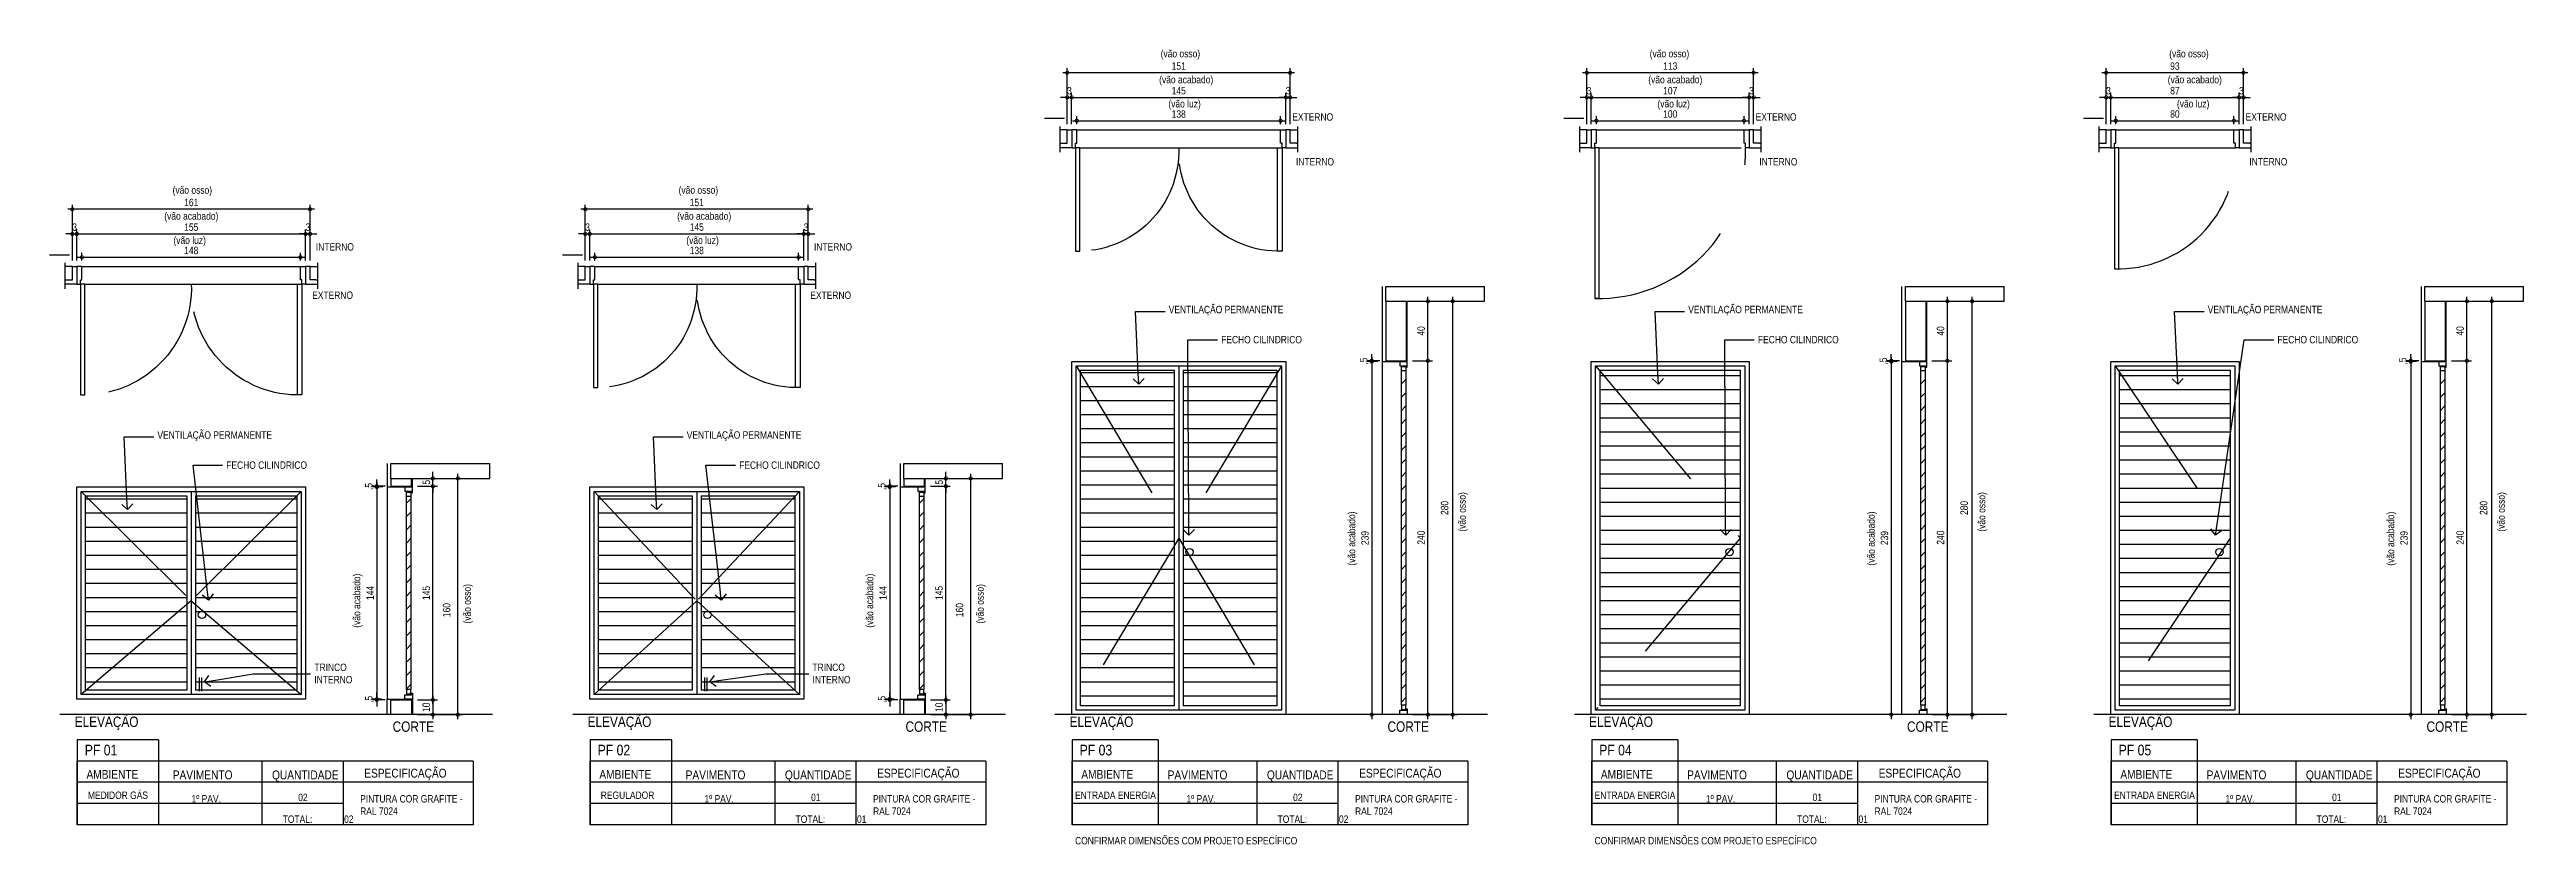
# Model space of a CAD drawing. Header units: metres. Extents: x -0.2 to 45.9, y -54 to 5.7.
# Drawn here: x 0.04 to 16.81, y -0.13 to 5.26 of the extents above; entities that cross this region are included whole.
import ezdxf
from ezdxf import colors
from ezdxf.entities.mleader import LeaderData, LeaderLine
from ezdxf.math import Vec2, Vec3

# ---------------------------------------------------------------- set-up
doc = ezdxf.new("R2010")
doc.units = ezdxf.units.M
doc.header["$PDMODE"] = 35
doc.linetypes.add('DASHEDX2', pattern=[1.5, 1, -0.5])
for name, color, linetype in [('AR-CAIXILHO', 1, 'Continuous'), ('ARQ-ALV ACAB', 4, 'Continuous'), ('ARQ-ALV OSSO', 5, 'Continuous'), ('ARQ-ALV-ACAB', 1, 'Continuous'), ('ARQ-AUX', 7, 'Continuous'), ('ARQ-AUX1', 1, 'Continuous'), ('ARQ-AUX2', 2, 'Continuous'), ('ARQ-CAX', 1, 'Continuous'), ('ARQ-CAX @ 1', 1, 'Continuous'), ('ARQ-DIM', 2, 'Continuous'), ('ARQ-ENCH', 1, 'Continuous'), ('ARQ-EST', 2, 'Continuous'), ('ARQ-PRJ', 7, 'DASHEDX2'), ('ARQ-SIM', 1, 'Continuous'), ('ARQ-TXT', 2, 'Continuous'), ('ES-CORTE', 2, 'Continuous')]:
    doc.layers.add(name, color=color, linetype=linetype)
doc.styles.add('Adesa', font='ARIALN.TTF')
doc.styles.get("Standard").update_dxf_attribs({"font": 'arial.ttf'})
doc.dimstyles.new('ADESA 1-0025', dxfattribs={"dimtxt": 0.05, "dimasz": 0.045, "dimexe": 0.03, "dimexo": 0.04, "dimgap": 0.02, "dimtad": 1, "dimtoh": 1, "dimdec": 0, "dimlfac": 100, "dimzin": 4, "dimtxsty": 'Adesa', "dimblk": 'DOTSMALL', "dimcen": 1, "dimdle": 0.03, "dimclrd": 1, "dimclre": 1, "dimclrt": 256, "dimazin": 1, "dimtm": 1e-09, "dimtfac": 1, "dimtdec": 0, "dimtix": 1, "dimtmove": 2, "dimatfit": 0, "dimldrblk": 'DOTSMALL', "dimfxl": 0.8, "dimtvp": 2, "dimtolj": 1, "dimtzin": 0, "dimarcsym": 0})

msp = doc.modelspace()

# ---------------------------------------------------------------- texts
at = {"layer": 'ARQ-TXT', "ltscale": 0.01, "char_height": 0.05, "attachment_point": 1}
for s, insert, width in [('{\\fArial Narrow|b0|i0|c0|p34;(vão osso)}', (7.5606, 5.2536), 0.26445), ('{\\fArial Narrow|b0|i0|c0|p34;(vão osso)}', (10.8731, 5.2536), 0.26445), ('{\\fArial Narrow|b0|i0|c0|p34;(vão osso)}', (14.3916, 5.2536), 0.26445), ('{\\fArial Narrow|b0|i0|c0|p34;(vão acabado)}', (7.5507, 5.0777), 0.834027), ('{\\fArial Narrow|b0|i0|c0|p34;(vão acabado)}', (10.8632, 5.0777), 0.834027), ('{\\fArial Narrow|b0|i0|c0|p34;(vão acabado)}', (14.3817, 5.0777), 0.834027), ('{\\fArial Narrow|b0|i0|c0|p34;(vão luz)}', (7.6129, 4.9139), 0.26445), ('{\\fArial Narrow|b0|i0|c0|p34;(vão luz)}', (10.9254, 4.9139), 0.26445), ('{\\fArial Narrow|b0|i0|c0|p34;(vão luz)}', (14.4439, 4.9139), 0.26445), ('{\\fArial Narrow|b0|i0|c0|p34;EXTERNO}', (8.4521, 4.8245), 0.26388), ('{\\fArial Narrow|b0|i0|c0|p34;EXTERNO}', (11.5906, 4.8245), 0.26388), ('{\\fArial Narrow|b0|i0|c0|p34;EXTERNO}', (14.9091, 4.8245), 0.26388), ('{\\fArial Narrow|b0|i0|c0|p34;INTERNO}', (8.4773, 4.521), 0.26388), ('{\\fArial Narrow|b0|i0|c0|p34;INTERNO}', (11.6158, 4.521), 0.26388), ('{\\fArial Narrow|b0|i0|c0|p34;INTERNO}', (14.9343, 4.521), 0.26388), ('{\\fArial Narrow|b0|i0|c0|p34;(vão osso)}', (0.8688, 4.3293), 0.26445), ('{\\fArial Narrow|b0|i0|c0|p34;(vão osso)}', (4.2961, 4.3293), 0.26445), ('{\\fArial Narrow|b0|i0|c0|p34;(vão acabado)}', (0.8125, 4.1534), 0.834027), ('{\\fArial Narrow|b0|i0|c0|p34;(vão acabado)}', (4.2862, 4.1534), 0.834027), ('{\\fArial Narrow|b0|i0|c0|p34;(vão luz)}', (0.8747, 3.9896), 0.26445), ('{\\fArial Narrow|b0|i0|c0|p34;INTERNO}', (1.8391, 3.9445), 0.26388), ('{\\fArial Narrow|b0|i0|c0|p34;(vão luz)}', (4.3484, 3.9896), 0.26445), ('{\\fArial Narrow|b0|i0|c0|p34;INTERNO}', (5.2128, 3.9445), 0.26388), ('{\\fArial Narrow|b0|i0|c0|p34;EXTERNO}', (1.814, 3.617), 0.26388), ('{\\fArial Narrow|b0|i0|c0|p34;EXTERNO}', (5.1876, 3.617), 0.26388)]:
    msp.add_mtext(s, dxfattribs=dict(at, insert=insert, width=width))
at = {"layer": 'ARQ-TXT', "ltscale": 0.01, "char_height": 0.05, "attachment_point": 1, "rotation": 90}
for s, insert, width in [('{\\fArial Narrow|b0|i0|c0|p34;(vão osso)}', (9.577, 1.9904), 0.26445), ('{\\fArial Narrow|b0|i0|c0|p34;(vão osso)}', (13.0955, 1.9904), 0.26445), ('{\\fArial Narrow|b0|i0|c0|p34;(vão osso)}', (16.614, 1.9904), 0.26445), ('{\\fArial Narrow|b0|i0|c0|p34;(vão acabado)}', (8.8284, 1.7606), 0.454027), ('{\\fArial Narrow|b0|i0|c0|p34;(vão acabado)}', (12.3469, 1.7606), 0.454027), ('{\\fArial Narrow|b0|i0|c0|p34;(vão acabado)}', (15.8654, 1.7596), 0.454027), ('{\\fArial Narrow|b0|i0|c0|p34;(vão acabado)}', (2.0902, 1.3397), 0.454027), ('{\\fArial Narrow|b0|i0|c0|p34;(vão acabado)}', (5.5639, 1.3397), 0.454027), ('{\\fArial Narrow|b0|i0|c0|p34;(vão osso)}', (2.8388, 1.3678), 0.26445), ('{\\fArial Narrow|b0|i0|c0|p34;(vão osso)}', (6.3125, 1.3678), 0.26445)]:
    msp.add_mtext(s, dxfattribs=dict(at, insert=insert, width=width))
at = {"layer": 'ARQ-TXT', "char_height": 0.07, "attachment_point": 1, "style": 'Adesa'}
for s, insert, width in [('ELEVAÇÃO', (0.2058, 0.7377), 0.551174), ('CORTE', (2.359, 0.7047), 0.495551), ('ELEVAÇÃO', (3.6794, 0.7377), 0.551174), ('CORTE', (5.8327, 0.7047), 0.495551), ('ELEVAÇÃO', (6.9439, 0.7377), 0.551174), ('CORTE', (9.0972, 0.7047), 0.495551), ('ELEVAÇÃO', (10.4624, 0.7377), 0.551174), ('CORTE', (12.6157, 0.7047), 0.495551), ('ELEVAÇÃO', (13.9809, 0.7377), 0.551174), ('CORTE', (16.1342, 0.7047), 0.495551)]:
    msp.add_mtext(s, dxfattribs=dict(at, insert=insert, width=width))
at = {"layer": 'ARQ-TXT', "ltscale": 0.01, "style": 'Adesa'}
for s, insert, char_height, width, attachment_point in [('PF 01', (0.2741, 0.5469), 0.072, 0.605305, 1), ('PF 02', (3.7478, 0.5469), 0.072, 0.605305, 1), ('PF 03', (7.0123, 0.5469), 0.072, 0.605305, 1), ('PF 04', (10.5308, 0.5469), 0.072, 0.605305, 1), ('PF 05', (14.0493, 0.5469), 0.072, 0.605305, 1), ('AMBIENTE', (0.4612, 0.3763), 0.06, 0.605305, 2), ('PAVIMENTO', (1.0722, 0.3726), 0.06, 0.605305, 2), ('QUANTIDADE', (1.7675, 0.3726), 0.06, 0.605305, 2), ('ESPECIFICAÇÃO', (2.4458, 0.3846), 0.06, 0.605305, 2), ('AMBIENTE', (3.9348, 0.3763), 0.06, 0.605305, 2), ('PAVIMENTO', (4.5459, 0.3726), 0.06, 0.605305, 2), ('QUANTIDADE', (5.2412, 0.3726), 0.06, 0.605305, 2), ('ESPECIFICAÇÃO', (5.9195, 0.3846), 0.06, 0.605305, 2), ('AMBIENTE', (7.1993, 0.3763), 0.06, 0.605305, 2), ('PAVIMENTO', (7.8104, 0.3726), 0.06, 0.605305, 2), ('QUANTIDADE', (8.5057, 0.3726), 0.06, 0.605305, 2), ('ESPECIFICAÇÃO', (9.184, 0.3846), 0.06, 0.605305, 2), ('AMBIENTE', (10.7178, 0.3763), 0.06, 0.605305, 2), ('PAVIMENTO', (11.3289, 0.3726), 0.06, 0.605305, 2), ('QUANTIDADE', (12.0242, 0.3726), 0.06, 0.605305, 2), ('ESPECIFICAÇÃO', (12.7025, 0.3846), 0.06, 0.605305, 2), ('AMBIENTE', (14.2363, 0.3763), 0.06, 0.605305, 2), ('PAVIMENTO', (14.8474, 0.3726), 0.06, 0.605305, 2), ('QUANTIDADE', (15.5427, 0.3726), 0.06, 0.605305, 2), ('ESPECIFICAÇÃO', (16.221, 0.3846), 0.06, 0.605305, 2), ('MEDIDOR GÁS', (0.295, 0.2045), 0.05, 0.542237, 4), ('\\pi0.17705;1º PAV.', (0.82, 0.181), 0.05, 0.542237, 4), ('02', (1.7515, 0.1901), 0.05, 0.512462, 5), ('PINTURA COR GRAFITE - RAL 7024', (2.1391, 0.2057), 0.05, 0.71814, 1), ('REGULADOR', (3.7687, 0.2045), 0.05, 0.542237, 4), ('\\pi0.17705;1º PAV.', (4.2937, 0.181), 0.05, 0.542237, 4), ('01', (5.2252, 0.1901), 0.05, 0.512462, 5), ('PINTURA COR GRAFITE - RAL 7024', (5.6128, 0.2057), 0.05, 0.71814, 1), ('ENTRADA ENERGIA', (6.9811, 0.2045), 0.05, 0.601985, 4), ('\\pi0.17705;1º PAV.', (7.5582, 0.181), 0.05, 0.542237, 4), ('02', (8.4897, 0.1901), 0.05, 0.512462, 5), ('PINTURA COR GRAFITE - RAL 7024', (8.8773, 0.2057), 0.05, 0.71814, 1), ('ENTRADA ENERGIA', (10.4996, 0.2045), 0.05, 0.601985, 4), ('\\pi0.17705;1º PAV.', (11.0767, 0.181), 0.05, 0.542237, 4), ('01', (12.0082, 0.1901), 0.05, 0.512462, 5), ('PINTURA COR GRAFITE - RAL 7024', (12.3958, 0.2057), 0.05, 0.71814, 1), ('ENTRADA ENERGIA', (14.0181, 0.2045), 0.05, 0.601985, 4), ('\\pi0.17705;1º PAV.', (14.5952, 0.181), 0.05, 0.542237, 4), ('01', (15.5267, 0.1901), 0.05, 0.512462, 5), ('PINTURA COR GRAFITE - RAL 7024', (15.9143, 0.2057), 0.05, 0.71814, 1), ('TOTAL:^I 02', (1.6144, 0.0678), 0.05, 0.749738, 1), ('TOTAL:^I 01', (5.0881, 0.0678), 0.05, 0.749738, 1), ('TOTAL:^I 02', (8.3526, 0.0678), 0.05, 0.749738, 1), ('TOTAL:^I 01', (11.8711, 0.0678), 0.05, 0.749738, 1), ('TOTAL:^I 01', (15.3896, 0.0678), 0.05, 0.749738, 1), ('CONFIRMAR DIMENSÕES COM PROJETO ESPECÍFICO', (6.9811, -0.1032), 0.05, 1.784929, 4), ('CONFIRMAR DIMENSÕES COM PROJETO ESPECÍFICO', (10.4996, -0.1032), 0.05, 1.784929, 4)]:
    msp.add_mtext(s, dxfattribs=dict(at, insert=insert, char_height=char_height, width=width, attachment_point=attachment_point))

# ---------------------------------------------------------------- blocks, each defined once
blk = doc.blocks.new('*U12')
for points in [[(0, -0.17), (0.025, -0.17), (0.025, -0.14), (0.035, -0.14), (0.035, -0.05), (0, -0.05), (0, -0.17)], [(1.55, -0.17), (1.525, -0.17), (1.525, -0.14), (1.515, -0.14), (1.515, -0.05), (1.55, -0.05), (1.55, -0.17)], [(0.025, -0.17), (0.025, -0.92), (0.055, -0.92), (0.055, -0.17)], [(1.525, -0.17), (1.525, -0.92), (1.495, -0.92), (1.495, -0.17)]]:
    blk.add_lwpolyline(points, close=True)
at = {"layer": 'ARQ-PRJ'}
for centre, start, end in [((0.049, -0.194), 268.1178, 1.9074), ((1.501, -0.194), 178.0926, 271.8822)]:
    blk.add_arc(centre, 0.727, start, end, dxfattribs=at)
blk = doc.blocks.new('_DotSmall')
at = {"color": 0, "linetype": 'ByBlock', "const_width": 0.5}
blk.add_lwpolyline([(-0.0625, 0, 1), (0.0625, 0, 1)], format="xyb", close=True, dxfattribs=at)
blk = doc.blocks.new('*D13')
at = {"layer": 'ARQ-DIM', "color": 1, "lineweight": -2, "transparency": 16777216}
for p, q in [((2.478, 2.351), (2.831, 2.351)), ((2.801, 0.721), (2.801, 2.381)), ((2.538, 0.751), (2.831, 0.751))]:
    blk.add_line(p, q, dxfattribs=at)
at = {"layer": 'Defpoints', "color": 0, "transparency": 16777216}
for p in [(2.438, 2.351), (2.801, 2.351), (2.498, 0.751)]:
    blk.add_point(p, dxfattribs=at)
at = {"layer": 'ARQ-DIM', "color": 1, "lineweight": -2, "transparency": 16777216, "xscale": 0.045, "yscale": 0.045, "zscale": 0.045}
for p, rotation in [((2.801, 2.351), 90), ((2.801, 0.751), 270)]:
    blk.add_blockref('_DotSmall', p, dxfattribs=dict(at, rotation=rotation))
at = {"layer": 'ARQ-DIM', "transparency": 16777216, "insert": (2.725, 1.459), "char_height": 0.05, "attachment_point": 5, "rotation": 90, "style": 'Adesa'}
blk.add_mtext('\\A1;160', dxfattribs=at)
blk = doc.blocks.new('*D14')
at = {"layer": 'ARQ-DIM', "color": 1, "lineweight": -2, "transparency": 16777216}
for p, q in [((2.308, 2.298), (2.222, 2.298)), ((2.283, 2.293), (2.222, 2.293)), ((2.252, 2.298), (2.252, 2.343)), ((2.252, 2.298), (2.252, 2.293)), ((2.252, 2.293), (2.252, 2.248))]:
    blk.add_line(p, q, dxfattribs=at)
at = {"layer": 'Defpoints', "color": 0, "transparency": 16777216}
for p in [(2.252, 2.293), (2.323, 2.293), (2.348, 2.298)]:
    blk.add_point(p, dxfattribs=at)
at = {"layer": 'ARQ-DIM', "color": 1, "lineweight": -2, "transparency": 16777216, "xscale": 0.045, "yscale": 0.045, "zscale": 0.045}
for p, rotation in [((2.252, 2.298), 270), ((2.252, 2.293), 90)]:
    blk.add_blockref('_DotSmall', p, dxfattribs=dict(at, rotation=rotation))
at = {"layer": 'ARQ-DIM', "transparency": 16777216, "insert": (2.202, 2.296), "char_height": 0.05, "attachment_point": 5, "rotation": 90, "style": 'Adesa'}
blk.add_mtext('\\A1;,5', dxfattribs=at)
blk = doc.blocks.new('*D15')
at = {"layer": 'ARQ-DIM', "color": 1, "lineweight": -2, "transparency": 16777216}
for p, q in [((2.252, 2.323), (2.252, 0.826)), ((2.292, 2.293), (2.282, 2.293)), ((2.283, 0.856), (2.222, 0.856))]:
    blk.add_line(p, q, dxfattribs=at)
at = {"layer": 'Defpoints', "color": 0, "transparency": 16777216}
for p in [(2.252, 2.293), (2.252, 0.856), (2.323, 0.856)]:
    blk.add_point(p, dxfattribs=at)
at = {"layer": 'ARQ-DIM', "color": 1, "lineweight": -2, "transparency": 16777216, "xscale": 0.045, "yscale": 0.045, "zscale": 0.045}
for p, rotation in [((2.252, 2.293), 90), ((2.252, 0.856), 270)]:
    blk.add_blockref('_DotSmall', p, dxfattribs=dict(at, rotation=rotation))
at = {"layer": 'ARQ-DIM', "transparency": 16777216, "insert": (2.207, 1.575), "char_height": 0.05, "attachment_point": 5, "rotation": 90, "style": 'Adesa'}
blk.add_mtext('\\A1;144', dxfattribs=at)
blk = doc.blocks.new('*D20')
at = {"layer": 'ARQ-DIM', "color": 1, "lineweight": -2, "transparency": 16777216}
for p, q in [((2.283, 0.856), (2.222, 0.856)), ((2.308, 0.851), (2.222, 0.851)), ((2.252, 0.856), (2.252, 0.901)), ((2.252, 0.856), (2.252, 0.851)), ((2.252, 0.851), (2.252, 0.806))]:
    blk.add_line(p, q, dxfattribs=at)
at = {"layer": 'Defpoints', "color": 0, "transparency": 16777216}
for p in [(2.252, 0.851), (2.323, 0.856), (2.348, 0.851)]:
    blk.add_point(p, dxfattribs=at)
at = {"layer": 'ARQ-DIM', "color": 1, "lineweight": -2, "transparency": 16777216, "xscale": 0.045, "yscale": 0.045, "zscale": 0.045}
for p, rotation in [((2.252, 0.856), 270), ((2.252, 0.851), 90)]:
    blk.add_blockref('_DotSmall', p, dxfattribs=dict(at, rotation=rotation))
at = {"layer": 'ARQ-DIM', "transparency": 16777216, "insert": (2.202, 0.854), "char_height": 0.05, "attachment_point": 5, "rotation": 90, "style": 'Adesa'}
blk.add_mtext('\\A1;,5', dxfattribs=at)
blk = doc.blocks.new('*D21')
at = {"layer": 'ARQ-DIM', "color": 1, "lineweight": -2, "transparency": 16777216}
for p, q in [((2.528, 0.851), (2.662, 0.851)), ((2.632, 0.881), (2.632, 0.721)), ((2.528, 0.751), (2.662, 0.751))]:
    blk.add_line(p, q, dxfattribs=at)
at = {"layer": 'Defpoints', "color": 0, "transparency": 16777216}
for p in [(2.488, 0.851), (2.488, 0.751), (2.632, 0.751)]:
    blk.add_point(p, dxfattribs=at)
at = {"layer": 'ARQ-DIM', "color": 1, "lineweight": -2, "transparency": 16777216, "xscale": 0.045, "yscale": 0.045, "zscale": 0.045}
for p, rotation in [((2.632, 0.851), 90), ((2.632, 0.751), 270)]:
    blk.add_blockref('_DotSmall', p, dxfattribs=dict(at, rotation=rotation))
at = {"layer": 'ARQ-DIM', "transparency": 16777216, "insert": (2.587, 0.801), "char_height": 0.05, "attachment_point": 5, "rotation": 90, "style": 'Adesa'}
blk.add_mtext('\\A1;10', dxfattribs=at)
blk = doc.blocks.new('*D16')
at = {"layer": 'ARQ-DIM', "color": 1, "lineweight": -2, "transparency": 16777216}
for p, q in [((2.528, 2.298), (2.662, 2.298)), ((2.632, 0.821), (2.632, 2.328)), ((2.528, 0.851), (2.662, 0.851))]:
    blk.add_line(p, q, dxfattribs=at)
at = {"layer": 'Defpoints', "color": 0, "transparency": 16777216}
for p in [(2.488, 2.298), (2.632, 2.298), (2.488, 0.851)]:
    blk.add_point(p, dxfattribs=at)
at = {"layer": 'ARQ-DIM', "color": 1, "lineweight": -2, "transparency": 16777216, "xscale": 0.045, "yscale": 0.045, "zscale": 0.045}
for p, rotation in [((2.632, 2.298), 90), ((2.632, 0.851), 270)]:
    blk.add_blockref('_DotSmall', p, dxfattribs=dict(at, rotation=rotation))
at = {"layer": 'ARQ-DIM', "transparency": 16777216, "insert": (2.587, 1.575), "char_height": 0.05, "attachment_point": 5, "rotation": 90, "style": 'Adesa'}
blk.add_mtext('\\A1;145', dxfattribs=at)
blk = doc.blocks.new('*D17')
at = {"layer": 'ARQ-DIM', "color": 1, "lineweight": -2, "transparency": 16777216}
for p, q in [((2.632, 2.351), (2.632, 2.396)), ((2.632, 2.298), (2.632, 2.351)), ((2.635, 2.351), (2.662, 2.351)), ((2.632, 2.298), (2.632, 2.253)), ((2.635, 2.298), (2.662, 2.298))]:
    blk.add_line(p, q, dxfattribs=at)
at = {"layer": 'Defpoints', "color": 0, "transparency": 16777216}
for p in [(2.595, 2.351), (2.632, 2.351), (2.595, 2.298)]:
    blk.add_point(p, dxfattribs=at)
at = {"layer": 'ARQ-DIM', "color": 1, "lineweight": -2, "transparency": 16777216, "xscale": 0.045, "yscale": 0.045, "zscale": 0.045}
for p, rotation in [((2.632, 2.351), 270), ((2.632, 2.298), 90)]:
    blk.add_blockref('_DotSmall', p, dxfattribs=dict(at, rotation=rotation))
at = {"layer": 'ARQ-DIM', "transparency": 16777216, "insert": (2.587, 2.325), "char_height": 0.05, "attachment_point": 5, "rotation": 90, "style": 'Adesa'}
blk.add_mtext('\\A1;5', dxfattribs=at)
blk = doc.blocks.new('_Open90')
at = {"color": 0, "linetype": 'ByBlock', "lineweight": -2}
for p, q in [((0, 0), (-1, 0)), ((-0.5, 0.5), (0, 0)), ((0, 0), (-0.5, -0.5))]:
    blk.add_line(p, q, dxfattribs=at)
blk = doc.blocks.new('*D22')
at = {"layer": 'ARQ-DIM', "color": 1, "lineweight": -2, "transparency": 16777216}
for p, q in [((0.255, 3.827), (0.255, 3.879)), ((1.735, 3.827), (1.735, 3.879)), ((0.225, 3.849), (1.765, 3.849))]:
    blk.add_line(p, q, dxfattribs=at)
at = {"layer": 'Defpoints', "color": 0, "transparency": 16777216}
for p in [(0.255, 3.787), (1.735, 3.849), (1.735, 3.787)]:
    blk.add_point(p, dxfattribs=at)
at = {"layer": 'ARQ-DIM', "color": 1, "lineweight": -2, "transparency": 16777216, "xscale": 0.045, "yscale": 0.045, "zscale": 0.045, "rotation": 180}
blk.add_blockref('_DotSmall', (0.255, 3.849), dxfattribs=at)
at = {"layer": 'ARQ-DIM', "color": 1, "lineweight": -2, "transparency": 16777216, "xscale": 0.045, "yscale": 0.045, "zscale": 0.045}
blk.add_blockref('_DotSmall', (1.735, 3.849), dxfattribs=at)
at = {"layer": 'ARQ-DIM', "transparency": 16777216, "insert": (0.995, 3.895), "char_height": 0.05, "attachment_point": 5, "style": 'Adesa'}
blk.add_mtext('\\A1;148', dxfattribs=at)
blk = doc.blocks.new('*D23')
at = {"layer": 'ARQ-DIM', "color": 1, "lineweight": -2, "transparency": 16777216}
for p, q in [((0.19, 3.827), (0.19, 4.037)), ((0.22, 3.827), (0.22, 4.037)), ((0.19, 4.007), (0.145, 4.007)), ((0.19, 4.007), (0.22, 4.007)), ((0.22, 4.007), (0.265, 4.007))]:
    blk.add_line(p, q, dxfattribs=at)
at = {"layer": 'Defpoints', "color": 0, "transparency": 16777216}
for p in [(0.22, 4.007), (0.19, 3.787), (0.22, 3.787)]:
    blk.add_point(p, dxfattribs=at)
at = {"layer": 'ARQ-DIM', "color": 1, "lineweight": -2, "transparency": 16777216, "xscale": 0.045, "yscale": 0.045, "zscale": 0.045}
blk.add_blockref('_DotSmall', (0.19, 4.007), dxfattribs=at)
at = {"layer": 'ARQ-DIM', "color": 1, "lineweight": -2, "transparency": 16777216, "xscale": 0.045, "yscale": 0.045, "zscale": 0.045, "rotation": 180}
blk.add_blockref('_DotSmall', (0.22, 4.007), dxfattribs=at)
at = {"layer": 'ARQ-DIM', "transparency": 16777216, "insert": (0.205, 4.053), "char_height": 0.05, "attachment_point": 5, "style": 'Adesa'}
blk.add_mtext('\\A1;3', dxfattribs=at)
blk = doc.blocks.new('*D18')
at = {"layer": 'ARQ-DIM', "color": 1, "lineweight": -2, "transparency": 16777216}
for p, q in [((0.22, 3.827), (0.22, 4.037)), ((1.77, 3.827), (1.77, 4.037)), ((0.19, 4.007), (1.8, 4.007))]:
    blk.add_line(p, q, dxfattribs=at)
at = {"layer": 'Defpoints', "color": 0, "transparency": 16777216}
for p in [(1.77, 4.007), (0.22, 3.787), (1.77, 3.787)]:
    blk.add_point(p, dxfattribs=at)
at = {"layer": 'ARQ-DIM', "color": 1, "lineweight": -2, "transparency": 16777216, "xscale": 0.045, "yscale": 0.045, "zscale": 0.045, "rotation": 180}
blk.add_blockref('_DotSmall', (0.22, 4.007), dxfattribs=at)
at = {"layer": 'ARQ-DIM', "color": 1, "lineweight": -2, "transparency": 16777216, "xscale": 0.045, "yscale": 0.045, "zscale": 0.045}
blk.add_blockref('_DotSmall', (1.77, 4.007), dxfattribs=at)
at = {"layer": 'ARQ-DIM', "transparency": 16777216, "insert": (0.995, 4.053), "char_height": 0.05, "attachment_point": 5, "style": 'Adesa'}
blk.add_mtext('\\A1;155', dxfattribs=at)
blk = doc.blocks.new('*D24')
at = {"layer": 'ARQ-DIM', "color": 1, "lineweight": -2, "transparency": 16777216}
for p, q in [((1.77, 3.827), (1.77, 4.037)), ((1.8, 3.827), (1.8, 4.037)), ((1.77, 4.007), (1.725, 4.007)), ((1.8, 4.007), (1.77, 4.007)), ((1.8, 4.007), (1.845, 4.007))]:
    blk.add_line(p, q, dxfattribs=at)
at = {"layer": 'Defpoints', "color": 0, "transparency": 16777216}
for p in [(1.77, 4.007), (1.77, 3.787), (1.8, 3.787)]:
    blk.add_point(p, dxfattribs=at)
at = {"layer": 'ARQ-DIM', "color": 1, "lineweight": -2, "transparency": 16777216, "xscale": 0.045, "yscale": 0.045, "zscale": 0.045}
blk.add_blockref('_DotSmall', (1.77, 4.007), dxfattribs=at)
at = {"layer": 'ARQ-DIM', "color": 1, "lineweight": -2, "transparency": 16777216, "xscale": 0.045, "yscale": 0.045, "zscale": 0.045, "rotation": 180}
blk.add_blockref('_DotSmall', (1.8, 4.007), dxfattribs=at)
at = {"layer": 'ARQ-DIM', "transparency": 16777216, "insert": (1.785, 4.053), "char_height": 0.05, "attachment_point": 5, "style": 'Adesa'}
blk.add_mtext('\\A1;3', dxfattribs=at)
blk = doc.blocks.new('*D19')
at = {"layer": 'ARQ-DIM', "color": 1, "lineweight": -2, "transparency": 16777216}
for p, q in [((0.19, 3.936), (0.19, 4.204)), ((1.8, 3.936), (1.8, 4.204)), ((1.83, 4.174), (0.16, 4.174))]:
    blk.add_line(p, q, dxfattribs=at)
at = {"layer": 'Defpoints', "color": 0, "transparency": 16777216}
for p in [(0.19, 4.174), (0.19, 3.896), (1.8, 3.896)]:
    blk.add_point(p, dxfattribs=at)
at = {"layer": 'ARQ-DIM', "color": 1, "lineweight": -2, "transparency": 16777216, "xscale": 0.045, "yscale": 0.045, "zscale": 0.045, "rotation": 180}
blk.add_blockref('_DotSmall', (0.19, 4.174), dxfattribs=at)
at = {"layer": 'ARQ-DIM', "color": 1, "lineweight": -2, "transparency": 16777216, "xscale": 0.045, "yscale": 0.045, "zscale": 0.045}
blk.add_blockref('_DotSmall', (1.8, 4.174), dxfattribs=at)
at = {"layer": 'ARQ-DIM', "transparency": 16777216, "insert": (0.995, 4.22), "char_height": 0.05, "attachment_point": 5, "style": 'Adesa'}
blk.add_mtext('\\A1;161', dxfattribs=at)
blk = doc.blocks.new('*U39')
for points in [[(0, -0.17), (0.025, -0.17), (0.025, -0.14), (0.035, -0.14), (0.035, -0.05), (0, -0.05), (0, -0.17)], [(1.45, -0.17), (1.425, -0.17), (1.425, -0.14), (1.415, -0.14), (1.415, -0.05), (1.45, -0.05), (1.45, -0.17)], [(0.025, -0.17), (0.025, -0.87), (0.055, -0.87), (0.055, -0.17)], [(1.425, -0.17), (1.425, -0.87), (1.395, -0.87), (1.395, -0.17)]]:
    blk.add_lwpolyline(points, close=True)
at = {"layer": 'ARQ-PRJ'}
for centre, start, end in [((0.047, -0.193), 268.1178, 1.9074), ((1.403, -0.193), 178.0926, 271.8822)]:
    blk.add_arc(centre, 0.678, start, end, dxfattribs=at)
blk = doc.blocks.new('*D29')
at = {"layer": 'ARQ-DIM', "color": 1, "lineweight": -2, "transparency": 16777216}
for p, q in [((5.951, 2.351), (6.304, 2.351)), ((6.274, 0.721), (6.274, 2.381)), ((6.011, 0.751), (6.304, 0.751))]:
    blk.add_line(p, q, dxfattribs=at)
at = {"layer": 'Defpoints', "color": 0, "transparency": 16777216}
for p in [(5.911, 2.351), (6.274, 2.351), (5.971, 0.751)]:
    blk.add_point(p, dxfattribs=at)
at = {"layer": 'ARQ-DIM', "color": 1, "lineweight": -2, "transparency": 16777216, "xscale": 0.045, "yscale": 0.045, "zscale": 0.045}
for p, rotation in [((6.274, 2.351), 90), ((6.274, 0.751), 270)]:
    blk.add_blockref('_DotSmall', p, dxfattribs=dict(at, rotation=rotation))
at = {"layer": 'ARQ-DIM', "transparency": 16777216, "insert": (6.199, 1.459), "char_height": 0.05, "attachment_point": 5, "rotation": 90, "style": 'Adesa'}
blk.add_mtext('\\A1;160', dxfattribs=at)
blk = doc.blocks.new('*D30')
at = {"layer": 'ARQ-DIM', "color": 1, "lineweight": -2, "transparency": 16777216}
for p, q in [((5.781, 2.298), (5.696, 2.298)), ((5.756, 2.293), (5.696, 2.293)), ((5.726, 2.298), (5.726, 2.343)), ((5.726, 2.298), (5.726, 2.293)), ((5.726, 2.293), (5.726, 2.248))]:
    blk.add_line(p, q, dxfattribs=at)
at = {"layer": 'Defpoints', "color": 0, "transparency": 16777216}
for p in [(5.726, 2.293), (5.796, 2.293), (5.821, 2.298)]:
    blk.add_point(p, dxfattribs=at)
at = {"layer": 'ARQ-DIM', "color": 1, "lineweight": -2, "transparency": 16777216, "xscale": 0.045, "yscale": 0.045, "zscale": 0.045}
for p, rotation in [((5.726, 2.298), 270), ((5.726, 2.293), 90)]:
    blk.add_blockref('_DotSmall', p, dxfattribs=dict(at, rotation=rotation))
at = {"layer": 'ARQ-DIM', "transparency": 16777216, "insert": (5.676, 2.296), "char_height": 0.05, "attachment_point": 5, "rotation": 90, "style": 'Adesa'}
blk.add_mtext('\\A1;,5', dxfattribs=at)
blk = doc.blocks.new('*D31')
at = {"layer": 'ARQ-DIM', "color": 1, "lineweight": -2, "transparency": 16777216}
for p, q in [((5.726, 2.323), (5.726, 0.826)), ((5.766, 2.293), (5.756, 2.293)), ((5.756, 0.856), (5.696, 0.856))]:
    blk.add_line(p, q, dxfattribs=at)
at = {"layer": 'Defpoints', "color": 0, "transparency": 16777216}
for p in [(5.726, 2.293), (5.726, 0.856), (5.796, 0.856)]:
    blk.add_point(p, dxfattribs=at)
at = {"layer": 'ARQ-DIM', "color": 1, "lineweight": -2, "transparency": 16777216, "xscale": 0.045, "yscale": 0.045, "zscale": 0.045}
for p, rotation in [((5.726, 2.293), 90), ((5.726, 0.856), 270)]:
    blk.add_blockref('_DotSmall', p, dxfattribs=dict(at, rotation=rotation))
at = {"layer": 'ARQ-DIM', "transparency": 16777216, "insert": (5.681, 1.575), "char_height": 0.05, "attachment_point": 5, "rotation": 90, "style": 'Adesa'}
blk.add_mtext('\\A1;144', dxfattribs=at)
blk = doc.blocks.new('*D34')
at = {"layer": 'ARQ-DIM', "color": 1, "lineweight": -2, "transparency": 16777216}
for p, q in [((5.756, 0.856), (5.696, 0.856)), ((5.781, 0.851), (5.696, 0.851)), ((5.726, 0.856), (5.726, 0.901)), ((5.726, 0.856), (5.726, 0.851)), ((5.726, 0.851), (5.726, 0.806))]:
    blk.add_line(p, q, dxfattribs=at)
at = {"layer": 'Defpoints', "color": 0, "transparency": 16777216}
for p in [(5.726, 0.851), (5.796, 0.856), (5.821, 0.851)]:
    blk.add_point(p, dxfattribs=at)
at = {"layer": 'ARQ-DIM', "color": 1, "lineweight": -2, "transparency": 16777216, "xscale": 0.045, "yscale": 0.045, "zscale": 0.045}
for p, rotation in [((5.726, 0.856), 270), ((5.726, 0.851), 90)]:
    blk.add_blockref('_DotSmall', p, dxfattribs=dict(at, rotation=rotation))
at = {"layer": 'ARQ-DIM', "transparency": 16777216, "insert": (5.676, 0.854), "char_height": 0.05, "attachment_point": 5, "rotation": 90, "style": 'Adesa'}
blk.add_mtext('\\A1;,5', dxfattribs=at)
blk = doc.blocks.new('*D35')
at = {"layer": 'ARQ-DIM', "color": 1, "lineweight": -2, "transparency": 16777216}
for p, q in [((6.001, 0.851), (6.136, 0.851)), ((6.106, 0.881), (6.106, 0.721)), ((6.001, 0.751), (6.136, 0.751))]:
    blk.add_line(p, q, dxfattribs=at)
at = {"layer": 'Defpoints', "color": 0, "transparency": 16777216}
for p in [(5.961, 0.851), (5.961, 0.751), (6.106, 0.751)]:
    blk.add_point(p, dxfattribs=at)
at = {"layer": 'ARQ-DIM', "color": 1, "lineweight": -2, "transparency": 16777216, "xscale": 0.045, "yscale": 0.045, "zscale": 0.045}
for p, rotation in [((6.106, 0.851), 90), ((6.106, 0.751), 270)]:
    blk.add_blockref('_DotSmall', p, dxfattribs=dict(at, rotation=rotation))
at = {"layer": 'ARQ-DIM', "transparency": 16777216, "insert": (6.06, 0.801), "char_height": 0.05, "attachment_point": 5, "rotation": 90, "style": 'Adesa'}
blk.add_mtext('\\A1;10', dxfattribs=at)
blk = doc.blocks.new('*D32')
at = {"layer": 'ARQ-DIM', "color": 1, "lineweight": -2, "transparency": 16777216}
for p, q in [((6.001, 2.298), (6.136, 2.298)), ((6.106, 0.821), (6.106, 2.328)), ((6.001, 0.851), (6.136, 0.851))]:
    blk.add_line(p, q, dxfattribs=at)
at = {"layer": 'Defpoints', "color": 0, "transparency": 16777216}
for p in [(5.961, 2.298), (6.106, 2.298), (5.961, 0.851)]:
    blk.add_point(p, dxfattribs=at)
at = {"layer": 'ARQ-DIM', "color": 1, "lineweight": -2, "transparency": 16777216, "xscale": 0.045, "yscale": 0.045, "zscale": 0.045}
for p, rotation in [((6.106, 2.298), 90), ((6.106, 0.851), 270)]:
    blk.add_blockref('_DotSmall', p, dxfattribs=dict(at, rotation=rotation))
at = {"layer": 'ARQ-DIM', "transparency": 16777216, "insert": (6.06, 1.575), "char_height": 0.05, "attachment_point": 5, "rotation": 90, "style": 'Adesa'}
blk.add_mtext('\\A1;145', dxfattribs=at)
blk = doc.blocks.new('*D33')
at = {"layer": 'ARQ-DIM', "color": 1, "lineweight": -2, "transparency": 16777216}
for p, q in [((6.106, 2.351), (6.106, 2.396)), ((6.106, 2.298), (6.106, 2.351)), ((6.109, 2.351), (6.136, 2.351)), ((6.106, 2.298), (6.106, 2.253)), ((6.109, 2.298), (6.136, 2.298))]:
    blk.add_line(p, q, dxfattribs=at)
at = {"layer": 'Defpoints', "color": 0, "transparency": 16777216}
for p in [(6.069, 2.351), (6.106, 2.351), (6.069, 2.298)]:
    blk.add_point(p, dxfattribs=at)
at = {"layer": 'ARQ-DIM', "color": 1, "lineweight": -2, "transparency": 16777216, "xscale": 0.045, "yscale": 0.045, "zscale": 0.045}
for p, rotation in [((6.106, 2.351), 270), ((6.106, 2.298), 90)]:
    blk.add_blockref('_DotSmall', p, dxfattribs=dict(at, rotation=rotation))
at = {"layer": 'ARQ-DIM', "transparency": 16777216, "insert": (6.061, 2.325), "char_height": 0.05, "attachment_point": 5, "rotation": 90, "style": 'Adesa'}
blk.add_mtext('\\A1;5', dxfattribs=at)
blk = doc.blocks.new('*D36')
at = {"layer": 'ARQ-DIM', "color": 1, "lineweight": -2, "transparency": 16777216}
for p, q in [((3.729, 3.827), (3.729, 3.879)), ((5.109, 3.827), (5.109, 3.879)), ((3.699, 3.849), (5.139, 3.849))]:
    blk.add_line(p, q, dxfattribs=at)
at = {"layer": 'Defpoints', "color": 0, "transparency": 16777216}
for p in [(3.729, 3.787), (5.109, 3.849), (5.109, 3.787)]:
    blk.add_point(p, dxfattribs=at)
at = {"layer": 'ARQ-DIM', "color": 1, "lineweight": -2, "transparency": 16777216, "xscale": 0.045, "yscale": 0.045, "zscale": 0.045, "rotation": 180}
blk.add_blockref('_DotSmall', (3.729, 3.849), dxfattribs=at)
at = {"layer": 'ARQ-DIM', "color": 1, "lineweight": -2, "transparency": 16777216, "xscale": 0.045, "yscale": 0.045, "zscale": 0.045}
blk.add_blockref('_DotSmall', (5.109, 3.849), dxfattribs=at)
at = {"layer": 'ARQ-DIM', "transparency": 16777216, "insert": (4.419, 3.895), "char_height": 0.05, "attachment_point": 5, "style": 'Adesa'}
blk.add_mtext('\\A1;138', dxfattribs=at)
blk = doc.blocks.new('*D37')
at = {"layer": 'ARQ-DIM', "color": 1, "lineweight": -2, "transparency": 16777216}
for p, q in [((3.664, 3.827), (3.664, 4.037)), ((3.694, 3.827), (3.694, 4.037)), ((3.664, 4.007), (3.619, 4.007)), ((3.664, 4.007), (3.694, 4.007)), ((3.694, 4.007), (3.739, 4.007))]:
    blk.add_line(p, q, dxfattribs=at)
at = {"layer": 'Defpoints', "color": 0, "transparency": 16777216}
for p in [(3.694, 4.007), (3.664, 3.787), (3.694, 3.787)]:
    blk.add_point(p, dxfattribs=at)
at = {"layer": 'ARQ-DIM', "color": 1, "lineweight": -2, "transparency": 16777216, "xscale": 0.045, "yscale": 0.045, "zscale": 0.045}
blk.add_blockref('_DotSmall', (3.664, 4.007), dxfattribs=at)
at = {"layer": 'ARQ-DIM', "color": 1, "lineweight": -2, "transparency": 16777216, "xscale": 0.045, "yscale": 0.045, "zscale": 0.045, "rotation": 180}
blk.add_blockref('_DotSmall', (3.694, 4.007), dxfattribs=at)
at = {"layer": 'ARQ-DIM', "transparency": 16777216, "insert": (3.679, 4.053), "char_height": 0.05, "attachment_point": 5, "style": 'Adesa'}
blk.add_mtext('\\A1;3', dxfattribs=at)
blk = doc.blocks.new('*D27')
at = {"layer": 'ARQ-DIM', "color": 1, "lineweight": -2, "transparency": 16777216}
for p, q in [((3.694, 3.827), (3.694, 4.037)), ((5.144, 3.827), (5.144, 4.037)), ((3.664, 4.007), (5.174, 4.007))]:
    blk.add_line(p, q, dxfattribs=at)
at = {"layer": 'Defpoints', "color": 0, "transparency": 16777216}
for p in [(5.144, 4.007), (3.694, 3.787), (5.144, 3.787)]:
    blk.add_point(p, dxfattribs=at)
at = {"layer": 'ARQ-DIM', "color": 1, "lineweight": -2, "transparency": 16777216, "xscale": 0.045, "yscale": 0.045, "zscale": 0.045, "rotation": 180}
blk.add_blockref('_DotSmall', (3.694, 4.007), dxfattribs=at)
at = {"layer": 'ARQ-DIM', "color": 1, "lineweight": -2, "transparency": 16777216, "xscale": 0.045, "yscale": 0.045, "zscale": 0.045}
blk.add_blockref('_DotSmall', (5.144, 4.007), dxfattribs=at)
at = {"layer": 'ARQ-DIM', "transparency": 16777216, "insert": (4.419, 4.053), "char_height": 0.05, "attachment_point": 5, "style": 'Adesa'}
blk.add_mtext('\\A1;145', dxfattribs=at)
blk = doc.blocks.new('*D38')
at = {"layer": 'ARQ-DIM', "color": 1, "lineweight": -2, "transparency": 16777216}
for p, q in [((5.144, 3.827), (5.144, 4.037)), ((5.174, 3.827), (5.174, 4.037)), ((5.144, 4.007), (5.099, 4.007)), ((5.174, 4.007), (5.144, 4.007)), ((5.174, 4.007), (5.219, 4.007))]:
    blk.add_line(p, q, dxfattribs=at)
at = {"layer": 'Defpoints', "color": 0, "transparency": 16777216}
for p in [(5.144, 4.007), (5.144, 3.787), (5.174, 3.787)]:
    blk.add_point(p, dxfattribs=at)
at = {"layer": 'ARQ-DIM', "color": 1, "lineweight": -2, "transparency": 16777216, "xscale": 0.045, "yscale": 0.045, "zscale": 0.045}
blk.add_blockref('_DotSmall', (5.144, 4.007), dxfattribs=at)
at = {"layer": 'ARQ-DIM', "color": 1, "lineweight": -2, "transparency": 16777216, "xscale": 0.045, "yscale": 0.045, "zscale": 0.045, "rotation": 180}
blk.add_blockref('_DotSmall', (5.174, 4.007), dxfattribs=at)
at = {"layer": 'ARQ-DIM', "transparency": 16777216, "insert": (5.159, 4.053), "char_height": 0.05, "attachment_point": 5, "style": 'Adesa'}
blk.add_mtext('\\A1;3', dxfattribs=at)
blk = doc.blocks.new('*D28')
at = {"layer": 'ARQ-DIM', "color": 1, "lineweight": -2, "transparency": 16777216}
for p, q in [((3.664, 3.936), (3.664, 4.204)), ((5.174, 3.936), (5.174, 4.204)), ((5.204, 4.174), (3.634, 4.174))]:
    blk.add_line(p, q, dxfattribs=at)
at = {"layer": 'Defpoints', "color": 0, "transparency": 16777216}
for p in [(3.664, 4.174), (3.664, 3.896), (5.174, 3.896)]:
    blk.add_point(p, dxfattribs=at)
at = {"layer": 'ARQ-DIM', "color": 1, "lineweight": -2, "transparency": 16777216, "xscale": 0.045, "yscale": 0.045, "zscale": 0.045, "rotation": 180}
blk.add_blockref('_DotSmall', (3.664, 4.174), dxfattribs=at)
at = {"layer": 'ARQ-DIM', "color": 1, "lineweight": -2, "transparency": 16777216, "xscale": 0.045, "yscale": 0.045, "zscale": 0.045}
blk.add_blockref('_DotSmall', (5.174, 4.174), dxfattribs=at)
at = {"layer": 'ARQ-DIM', "transparency": 16777216, "insert": (4.419, 4.22), "char_height": 0.05, "attachment_point": 5, "style": 'Adesa'}
blk.add_mtext('\\A1;151', dxfattribs=at)
blk = doc.blocks.new('*D40')
at = {"layer": 'ARQ-DIM', "color": 1, "lineweight": -2, "transparency": 16777216}
for p, q in [((9.216, 3.551), (9.569, 3.551)), ((9.539, 0.721), (9.539, 3.581)), ((9.276, 0.751), (9.569, 0.751))]:
    blk.add_line(p, q, dxfattribs=at)
at = {"layer": 'Defpoints', "color": 0, "transparency": 16777216}
for p in [(9.176, 3.551), (9.539, 3.551), (9.236, 0.751)]:
    blk.add_point(p, dxfattribs=at)
at = {"layer": 'ARQ-DIM', "color": 1, "lineweight": -2, "transparency": 16777216, "xscale": 0.045, "yscale": 0.045, "zscale": 0.045}
for p, rotation in [((9.539, 3.551), 90), ((9.539, 0.751), 270)]:
    blk.add_blockref('_DotSmall', p, dxfattribs=dict(at, rotation=rotation))
at = {"layer": 'ARQ-DIM', "transparency": 16777216, "insert": (9.484, 2.151), "char_height": 0.05, "attachment_point": 5, "rotation": 90, "style": 'Adesa'}
blk.add_mtext('\\A1;280', dxfattribs=at)
blk = doc.blocks.new('*D41')
at = {"layer": 'ARQ-DIM', "color": 1, "lineweight": -2, "transparency": 16777216}
for p, q in [((8.99, 3.148), (8.99, 3.193)), ((9.046, 3.148), (8.96, 3.148)), ((9.021, 3.143), (8.96, 3.143)), ((8.99, 3.148), (8.99, 3.143)), ((8.99, 3.143), (8.99, 3.098))]:
    blk.add_line(p, q, dxfattribs=at)
at = {"layer": 'Defpoints', "color": 0, "transparency": 16777216}
for p in [(8.99, 3.143), (9.061, 3.143), (9.086, 3.148)]:
    blk.add_point(p, dxfattribs=at)
at = {"layer": 'ARQ-DIM', "color": 1, "lineweight": -2, "transparency": 16777216, "xscale": 0.045, "yscale": 0.045, "zscale": 0.045}
for p, rotation in [((8.99, 3.148), 270), ((8.99, 3.143), 90)]:
    blk.add_blockref('_DotSmall', p, dxfattribs=dict(at, rotation=rotation))
at = {"layer": 'ARQ-DIM', "transparency": 16777216, "insert": (8.94, 3.146), "char_height": 0.05, "attachment_point": 5, "rotation": 90, "style": 'Adesa'}
blk.add_mtext('\\A1;,5', dxfattribs=at)
blk = doc.blocks.new('*D42')
at = {"layer": 'ARQ-DIM', "color": 1, "lineweight": -2, "transparency": 16777216}
for p, q in [((8.99, 3.173), (8.99, 0.721)), ((9.03, 3.143), (9.02, 3.143)), ((9.021, 0.751), (8.96, 0.751))]:
    blk.add_line(p, q, dxfattribs=at)
at = {"layer": 'Defpoints', "color": 0, "transparency": 16777216}
for p in [(8.99, 3.143), (8.99, 0.751), (9.061, 0.751)]:
    blk.add_point(p, dxfattribs=at)
at = {"layer": 'ARQ-DIM', "color": 1, "lineweight": -2, "transparency": 16777216, "xscale": 0.045, "yscale": 0.045, "zscale": 0.045}
for p, rotation in [((8.99, 3.143), 90), ((8.99, 0.751), 270)]:
    blk.add_blockref('_DotSmall', p, dxfattribs=dict(at, rotation=rotation))
at = {"layer": 'ARQ-DIM', "transparency": 16777216, "insert": (8.945, 1.947), "char_height": 0.05, "attachment_point": 5, "rotation": 90, "style": 'Adesa'}
blk.add_mtext('\\A1;239', dxfattribs=at)
blk = doc.blocks.new('*D43')
at = {"layer": 'ARQ-DIM', "color": 1, "lineweight": -2, "transparency": 16777216}
for p, q in [((9.266, 3.148), (9.401, 3.148)), ((9.371, 0.721), (9.371, 3.178)), ((9.266, 0.751), (9.401, 0.751))]:
    blk.add_line(p, q, dxfattribs=at)
at = {"layer": 'Defpoints', "color": 0, "transparency": 16777216}
for p in [(9.226, 3.148), (9.371, 3.148), (9.226, 0.751)]:
    blk.add_point(p, dxfattribs=at)
at = {"layer": 'ARQ-DIM', "color": 1, "lineweight": -2, "transparency": 16777216, "xscale": 0.045, "yscale": 0.045, "zscale": 0.045}
for p, rotation in [((9.371, 3.148), 90), ((9.371, 0.751), 270)]:
    blk.add_blockref('_DotSmall', p, dxfattribs=dict(at, rotation=rotation))
at = {"layer": 'ARQ-DIM', "transparency": 16777216, "insert": (9.325, 1.95), "char_height": 0.05, "attachment_point": 5, "rotation": 90, "style": 'Adesa'}
blk.add_mtext('\\A1;240', dxfattribs=at)
blk = doc.blocks.new('*D44')
at = {"layer": 'ARQ-DIM', "color": 1, "lineweight": -2, "transparency": 16777216}
for p, q in [((9.371, 3.118), (9.371, 3.581)), ((9.373, 3.551), (9.401, 3.551)), ((9.373, 3.148), (9.401, 3.148))]:
    blk.add_line(p, q, dxfattribs=at)
at = {"layer": 'Defpoints', "color": 0, "transparency": 16777216}
for p in [(9.333, 3.551), (9.371, 3.551), (9.333, 3.148)]:
    blk.add_point(p, dxfattribs=at)
at = {"layer": 'ARQ-DIM', "color": 1, "lineweight": -2, "transparency": 16777216, "xscale": 0.045, "yscale": 0.045, "zscale": 0.045}
for p, rotation in [((9.371, 3.551), 90), ((9.371, 3.148), 270)]:
    blk.add_blockref('_DotSmall', p, dxfattribs=dict(at, rotation=rotation))
at = {"layer": 'ARQ-DIM', "transparency": 16777216, "insert": (9.325, 3.35), "char_height": 0.05, "attachment_point": 5, "rotation": 90, "style": 'Adesa'}
blk.add_mtext('\\A1;40', dxfattribs=at)
blk = doc.blocks.new('*D47')
at = {"layer": 'ARQ-DIM', "color": 1, "lineweight": -2, "transparency": 16777216}
for p, q in [((6.963, 4.774), (8.403, 4.774)), ((6.993, 4.751), (6.993, 4.804)), ((8.373, 4.751), (8.373, 4.804))]:
    blk.add_line(p, q, dxfattribs=at)
at = {"layer": 'Defpoints', "color": 0, "transparency": 16777216}
for p in [(6.993, 4.711), (8.373, 4.774), (8.373, 4.711)]:
    blk.add_point(p, dxfattribs=at)
at = {"layer": 'ARQ-DIM', "color": 1, "lineweight": -2, "transparency": 16777216, "xscale": 0.045, "yscale": 0.045, "zscale": 0.045, "rotation": 180}
blk.add_blockref('_DotSmall', (6.993, 4.774), dxfattribs=at)
at = {"layer": 'ARQ-DIM', "color": 1, "lineweight": -2, "transparency": 16777216, "xscale": 0.045, "yscale": 0.045, "zscale": 0.045}
blk.add_blockref('_DotSmall', (8.373, 4.774), dxfattribs=at)
at = {"layer": 'ARQ-DIM', "transparency": 16777216, "insert": (7.683, 4.819), "char_height": 0.05, "attachment_point": 5, "style": 'Adesa'}
blk.add_mtext('\\A1;138', dxfattribs=at)
blk = doc.blocks.new('*D48')
at = {"layer": 'ARQ-DIM', "color": 1, "lineweight": -2, "transparency": 16777216}
for p, q in [((6.928, 4.932), (6.883, 4.932)), ((6.928, 4.751), (6.928, 4.962)), ((6.928, 4.932), (6.958, 4.932)), ((6.958, 4.751), (6.958, 4.962)), ((6.958, 4.932), (7.003, 4.932))]:
    blk.add_line(p, q, dxfattribs=at)
at = {"layer": 'Defpoints', "color": 0, "transparency": 16777216}
for p in [(6.958, 4.932), (6.928, 4.711), (6.958, 4.711)]:
    blk.add_point(p, dxfattribs=at)
at = {"layer": 'ARQ-DIM', "color": 1, "lineweight": -2, "transparency": 16777216, "xscale": 0.045, "yscale": 0.045, "zscale": 0.045}
blk.add_blockref('_DotSmall', (6.928, 4.932), dxfattribs=at)
at = {"layer": 'ARQ-DIM', "color": 1, "lineweight": -2, "transparency": 16777216, "xscale": 0.045, "yscale": 0.045, "zscale": 0.045, "rotation": 180}
blk.add_blockref('_DotSmall', (6.958, 4.932), dxfattribs=at)
at = {"layer": 'ARQ-DIM', "transparency": 16777216, "insert": (6.943, 4.977), "char_height": 0.05, "attachment_point": 5, "style": 'Adesa'}
blk.add_mtext('\\A1;3', dxfattribs=at)
blk = doc.blocks.new('*D45')
at = {"layer": 'ARQ-DIM', "color": 1, "lineweight": -2, "transparency": 16777216}
for p, q in [((6.928, 4.932), (8.438, 4.932)), ((6.958, 4.751), (6.958, 4.962)), ((8.408, 4.751), (8.408, 4.962))]:
    blk.add_line(p, q, dxfattribs=at)
at = {"layer": 'Defpoints', "color": 0, "transparency": 16777216}
for p in [(8.408, 4.932), (6.958, 4.711), (8.408, 4.711)]:
    blk.add_point(p, dxfattribs=at)
at = {"layer": 'ARQ-DIM', "color": 1, "lineweight": -2, "transparency": 16777216, "xscale": 0.045, "yscale": 0.045, "zscale": 0.045, "rotation": 180}
blk.add_blockref('_DotSmall', (6.958, 4.932), dxfattribs=at)
at = {"layer": 'ARQ-DIM', "color": 1, "lineweight": -2, "transparency": 16777216, "xscale": 0.045, "yscale": 0.045, "zscale": 0.045}
blk.add_blockref('_DotSmall', (8.408, 4.932), dxfattribs=at)
at = {"layer": 'ARQ-DIM', "transparency": 16777216, "insert": (7.683, 4.977), "char_height": 0.05, "attachment_point": 5, "style": 'Adesa'}
blk.add_mtext('\\A1;145', dxfattribs=at)
blk = doc.blocks.new('*D49')
at = {"layer": 'ARQ-DIM', "color": 1, "lineweight": -2, "transparency": 16777216}
for p, q in [((8.408, 4.932), (8.363, 4.932)), ((8.408, 4.751), (8.408, 4.962)), ((8.438, 4.932), (8.408, 4.932)), ((8.438, 4.751), (8.438, 4.962)), ((8.438, 4.932), (8.483, 4.932))]:
    blk.add_line(p, q, dxfattribs=at)
at = {"layer": 'Defpoints', "color": 0, "transparency": 16777216}
for p in [(8.408, 4.932), (8.408, 4.711), (8.438, 4.711)]:
    blk.add_point(p, dxfattribs=at)
at = {"layer": 'ARQ-DIM', "color": 1, "lineweight": -2, "transparency": 16777216, "xscale": 0.045, "yscale": 0.045, "zscale": 0.045}
blk.add_blockref('_DotSmall', (8.408, 4.932), dxfattribs=at)
at = {"layer": 'ARQ-DIM', "color": 1, "lineweight": -2, "transparency": 16777216, "xscale": 0.045, "yscale": 0.045, "zscale": 0.045, "rotation": 180}
blk.add_blockref('_DotSmall', (8.438, 4.932), dxfattribs=at)
at = {"layer": 'ARQ-DIM', "transparency": 16777216, "insert": (8.423, 4.977), "char_height": 0.05, "attachment_point": 5, "style": 'Adesa'}
blk.add_mtext('\\A1;3', dxfattribs=at)
blk = doc.blocks.new('*D46')
at = {"layer": 'ARQ-DIM', "color": 1, "lineweight": -2, "transparency": 16777216}
for p, q in [((8.468, 5.099), (6.898, 5.099)), ((6.928, 4.86), (6.928, 5.129)), ((8.438, 4.86), (8.438, 5.129))]:
    blk.add_line(p, q, dxfattribs=at)
at = {"layer": 'Defpoints', "color": 0, "transparency": 16777216}
for p in [(6.928, 5.099), (6.928, 4.82), (8.438, 4.82)]:
    blk.add_point(p, dxfattribs=at)
at = {"layer": 'ARQ-DIM', "color": 1, "lineweight": -2, "transparency": 16777216, "xscale": 0.045, "yscale": 0.045, "zscale": 0.045, "rotation": 180}
blk.add_blockref('_DotSmall', (6.928, 5.099), dxfattribs=at)
at = {"layer": 'ARQ-DIM', "color": 1, "lineweight": -2, "transparency": 16777216, "xscale": 0.045, "yscale": 0.045, "zscale": 0.045}
blk.add_blockref('_DotSmall', (8.438, 5.099), dxfattribs=at)
at = {"layer": 'ARQ-DIM', "transparency": 16777216, "insert": (7.683, 5.144), "char_height": 0.05, "attachment_point": 5, "style": 'Adesa'}
blk.add_mtext('\\A1;151', dxfattribs=at)
blk = doc.blocks.new('*U51')
for points in [[(0, 0), (0, 1.02), (-0.03, 1.02), (-0.03, 0)], [(0.025, 0), (0, 0), (0, -0.03), (-0.01, -0.03), (-0.01, -0.12), (0.025, -0.12), (0.025, 0)], [(-1.045, 0), (-1.02, 0), (-1.02, -0.03), (-1.01, -0.03), (-1.01, -0.12), (-1.045, -0.12), (-1.045, 0)]]:
    blk.add_lwpolyline(points, close=True)
at = {"layer": 'ARQ-PRJ'}
blk.add_arc((-0.029, 0.03), 0.991, 88.2987, 181.7401, dxfattribs=at)
blk = doc.blocks.new('*D52')
at = {"layer": 'ARQ-DIM', "color": 1, "lineweight": -2, "transparency": 16777216}
for p, q in [((12.734, 3.551), (13.087, 3.551)), ((13.057, 0.721), (13.057, 3.581)), ((12.794, 0.751), (13.087, 0.751))]:
    blk.add_line(p, q, dxfattribs=at)
at = {"layer": 'Defpoints', "color": 0, "transparency": 16777216}
for p in [(12.694, 3.551), (13.057, 3.551), (12.754, 0.751)]:
    blk.add_point(p, dxfattribs=at)
at = {"layer": 'ARQ-DIM', "color": 1, "lineweight": -2, "transparency": 16777216, "xscale": 0.045, "yscale": 0.045, "zscale": 0.045}
for p, rotation in [((13.057, 3.551), 90), ((13.057, 0.751), 270)]:
    blk.add_blockref('_DotSmall', p, dxfattribs=dict(at, rotation=rotation))
at = {"layer": 'ARQ-DIM', "transparency": 16777216, "insert": (13.003, 2.151), "char_height": 0.05, "attachment_point": 5, "rotation": 90, "style": 'Adesa'}
blk.add_mtext('\\A1;280', dxfattribs=at)
blk = doc.blocks.new('*D53')
at = {"layer": 'ARQ-DIM', "color": 1, "lineweight": -2, "transparency": 16777216}
for p, q in [((12.509, 3.148), (12.509, 3.193)), ((12.564, 3.148), (12.479, 3.148)), ((12.539, 3.143), (12.479, 3.143)), ((12.509, 3.148), (12.509, 3.143)), ((12.509, 3.143), (12.509, 3.098))]:
    blk.add_line(p, q, dxfattribs=at)
at = {"layer": 'Defpoints', "color": 0, "transparency": 16777216}
for p in [(12.509, 3.143), (12.579, 3.143), (12.604, 3.148)]:
    blk.add_point(p, dxfattribs=at)
at = {"layer": 'ARQ-DIM', "color": 1, "lineweight": -2, "transparency": 16777216, "xscale": 0.045, "yscale": 0.045, "zscale": 0.045}
for p, rotation in [((12.509, 3.148), 270), ((12.509, 3.143), 90)]:
    blk.add_blockref('_DotSmall', p, dxfattribs=dict(at, rotation=rotation))
at = {"layer": 'ARQ-DIM', "transparency": 16777216, "insert": (12.459, 3.146), "char_height": 0.05, "attachment_point": 5, "rotation": 90, "style": 'Adesa'}
blk.add_mtext('\\A1;,5', dxfattribs=at)
blk = doc.blocks.new('*D54')
at = {"layer": 'ARQ-DIM', "color": 1, "lineweight": -2, "transparency": 16777216}
for p, q in [((12.509, 3.173), (12.509, 0.721)), ((12.549, 3.143), (12.539, 3.143)), ((12.539, 0.751), (12.479, 0.751))]:
    blk.add_line(p, q, dxfattribs=at)
at = {"layer": 'Defpoints', "color": 0, "transparency": 16777216}
for p in [(12.509, 3.143), (12.509, 0.751), (12.579, 0.751)]:
    blk.add_point(p, dxfattribs=at)
at = {"layer": 'ARQ-DIM', "color": 1, "lineweight": -2, "transparency": 16777216, "xscale": 0.045, "yscale": 0.045, "zscale": 0.045}
for p, rotation in [((12.509, 3.143), 90), ((12.509, 0.751), 270)]:
    blk.add_blockref('_DotSmall', p, dxfattribs=dict(at, rotation=rotation))
at = {"layer": 'ARQ-DIM', "transparency": 16777216, "insert": (12.463, 1.947), "char_height": 0.05, "attachment_point": 5, "rotation": 90, "style": 'Adesa'}
blk.add_mtext('\\A1;239', dxfattribs=at)
blk = doc.blocks.new('*D55')
at = {"layer": 'ARQ-DIM', "color": 1, "lineweight": -2, "transparency": 16777216}
for p, q in [((12.784, 3.148), (12.919, 3.148)), ((12.889, 0.721), (12.889, 3.178)), ((12.784, 0.751), (12.919, 0.751))]:
    blk.add_line(p, q, dxfattribs=at)
at = {"layer": 'Defpoints', "color": 0, "transparency": 16777216}
for p in [(12.744, 3.148), (12.889, 3.148), (12.744, 0.751)]:
    blk.add_point(p, dxfattribs=at)
at = {"layer": 'ARQ-DIM', "color": 1, "lineweight": -2, "transparency": 16777216, "xscale": 0.045, "yscale": 0.045, "zscale": 0.045}
for p, rotation in [((12.889, 3.148), 90), ((12.889, 0.751), 270)]:
    blk.add_blockref('_DotSmall', p, dxfattribs=dict(at, rotation=rotation))
at = {"layer": 'ARQ-DIM', "transparency": 16777216, "insert": (12.843, 1.95), "char_height": 0.05, "attachment_point": 5, "rotation": 90, "style": 'Adesa'}
blk.add_mtext('\\A1;240', dxfattribs=at)
blk = doc.blocks.new('*D56')
at = {"layer": 'ARQ-DIM', "color": 1, "lineweight": -2, "transparency": 16777216}
for p, q in [((12.889, 3.118), (12.889, 3.581)), ((12.892, 3.551), (12.919, 3.551)), ((12.892, 3.148), (12.919, 3.148))]:
    blk.add_line(p, q, dxfattribs=at)
at = {"layer": 'Defpoints', "color": 0, "transparency": 16777216}
for p in [(12.852, 3.551), (12.889, 3.551), (12.852, 3.148)]:
    blk.add_point(p, dxfattribs=at)
at = {"layer": 'ARQ-DIM', "color": 1, "lineweight": -2, "transparency": 16777216, "xscale": 0.045, "yscale": 0.045, "zscale": 0.045}
for p, rotation in [((12.889, 3.551), 90), ((12.889, 3.148), 270)]:
    blk.add_blockref('_DotSmall', p, dxfattribs=dict(at, rotation=rotation))
at = {"layer": 'ARQ-DIM', "transparency": 16777216, "insert": (12.843, 3.35), "char_height": 0.05, "attachment_point": 5, "rotation": 90, "style": 'Adesa'}
blk.add_mtext('\\A1;40', dxfattribs=at)
blk = doc.blocks.new('*D59')
at = {"layer": 'ARQ-DIM', "color": 1, "lineweight": -2, "transparency": 16777216}
for p, q in [((10.482, 4.774), (11.542, 4.774)), ((10.512, 4.751), (10.512, 4.804)), ((11.512, 4.751), (11.512, 4.804))]:
    blk.add_line(p, q, dxfattribs=at)
at = {"layer": 'Defpoints', "color": 0, "transparency": 16777216}
for p in [(10.512, 4.711), (11.512, 4.774), (11.512, 4.711)]:
    blk.add_point(p, dxfattribs=at)
at = {"layer": 'ARQ-DIM', "color": 1, "lineweight": -2, "transparency": 16777216, "xscale": 0.045, "yscale": 0.045, "zscale": 0.045, "rotation": 180}
blk.add_blockref('_DotSmall', (10.512, 4.774), dxfattribs=at)
at = {"layer": 'ARQ-DIM', "color": 1, "lineweight": -2, "transparency": 16777216, "xscale": 0.045, "yscale": 0.045, "zscale": 0.045}
blk.add_blockref('_DotSmall', (11.512, 4.774), dxfattribs=at)
at = {"layer": 'ARQ-DIM', "transparency": 16777216, "insert": (11.012, 4.819), "char_height": 0.05, "attachment_point": 5, "style": 'Adesa'}
blk.add_mtext('\\A1;100', dxfattribs=at)
blk = doc.blocks.new('*D60')
at = {"layer": 'ARQ-DIM', "color": 1, "lineweight": -2, "transparency": 16777216}
for p, q in [((10.447, 4.932), (10.402, 4.932)), ((10.447, 4.751), (10.447, 4.962)), ((10.447, 4.932), (10.477, 4.932)), ((10.477, 4.751), (10.477, 4.962)), ((10.477, 4.932), (10.522, 4.932))]:
    blk.add_line(p, q, dxfattribs=at)
at = {"layer": 'Defpoints', "color": 0, "transparency": 16777216}
for p in [(10.477, 4.932), (10.447, 4.711), (10.477, 4.711)]:
    blk.add_point(p, dxfattribs=at)
at = {"layer": 'ARQ-DIM', "color": 1, "lineweight": -2, "transparency": 16777216, "xscale": 0.045, "yscale": 0.045, "zscale": 0.045}
blk.add_blockref('_DotSmall', (10.447, 4.932), dxfattribs=at)
at = {"layer": 'ARQ-DIM', "color": 1, "lineweight": -2, "transparency": 16777216, "xscale": 0.045, "yscale": 0.045, "zscale": 0.045, "rotation": 180}
blk.add_blockref('_DotSmall', (10.477, 4.932), dxfattribs=at)
at = {"layer": 'ARQ-DIM', "transparency": 16777216, "insert": (10.462, 4.977), "char_height": 0.05, "attachment_point": 5, "style": 'Adesa'}
blk.add_mtext('\\A1;3', dxfattribs=at)
blk = doc.blocks.new('*D57')
at = {"layer": 'ARQ-DIM', "color": 1, "lineweight": -2, "transparency": 16777216}
for p, q in [((10.447, 4.932), (11.577, 4.932)), ((10.477, 4.751), (10.477, 4.962)), ((11.547, 4.751), (11.547, 4.962))]:
    blk.add_line(p, q, dxfattribs=at)
at = {"layer": 'Defpoints', "color": 0, "transparency": 16777216}
for p in [(11.547, 4.932), (10.477, 4.711), (11.547, 4.711)]:
    blk.add_point(p, dxfattribs=at)
at = {"layer": 'ARQ-DIM', "color": 1, "lineweight": -2, "transparency": 16777216, "xscale": 0.045, "yscale": 0.045, "zscale": 0.045, "rotation": 180}
blk.add_blockref('_DotSmall', (10.477, 4.932), dxfattribs=at)
at = {"layer": 'ARQ-DIM', "color": 1, "lineweight": -2, "transparency": 16777216, "xscale": 0.045, "yscale": 0.045, "zscale": 0.045}
blk.add_blockref('_DotSmall', (11.547, 4.932), dxfattribs=at)
at = {"layer": 'ARQ-DIM', "transparency": 16777216, "insert": (11.012, 4.977), "char_height": 0.05, "attachment_point": 5, "style": 'Adesa'}
blk.add_mtext('\\A1;107', dxfattribs=at)
blk = doc.blocks.new('*D61')
at = {"layer": 'ARQ-DIM', "color": 1, "lineweight": -2, "transparency": 16777216}
for p, q in [((11.547, 4.932), (11.502, 4.932)), ((11.547, 4.751), (11.547, 4.962)), ((11.577, 4.932), (11.547, 4.932)), ((11.577, 4.751), (11.577, 4.962)), ((11.577, 4.932), (11.622, 4.932))]:
    blk.add_line(p, q, dxfattribs=at)
at = {"layer": 'Defpoints', "color": 0, "transparency": 16777216}
for p in [(11.547, 4.932), (11.547, 4.711), (11.577, 4.711)]:
    blk.add_point(p, dxfattribs=at)
at = {"layer": 'ARQ-DIM', "color": 1, "lineweight": -2, "transparency": 16777216, "xscale": 0.045, "yscale": 0.045, "zscale": 0.045}
blk.add_blockref('_DotSmall', (11.547, 4.932), dxfattribs=at)
at = {"layer": 'ARQ-DIM', "color": 1, "lineweight": -2, "transparency": 16777216, "xscale": 0.045, "yscale": 0.045, "zscale": 0.045, "rotation": 180}
blk.add_blockref('_DotSmall', (11.577, 4.932), dxfattribs=at)
at = {"layer": 'ARQ-DIM', "transparency": 16777216, "insert": (11.562, 4.977), "char_height": 0.05, "attachment_point": 5, "style": 'Adesa'}
blk.add_mtext('\\A1;3', dxfattribs=at)
blk = doc.blocks.new('*D58')
at = {"layer": 'ARQ-DIM', "color": 1, "lineweight": -2, "transparency": 16777216}
for p, q in [((11.607, 5.099), (10.417, 5.099)), ((10.447, 4.86), (10.447, 5.129)), ((11.577, 4.86), (11.577, 5.129))]:
    blk.add_line(p, q, dxfattribs=at)
at = {"layer": 'Defpoints', "color": 0, "transparency": 16777216}
for p in [(10.447, 5.099), (10.447, 4.82), (11.577, 4.82)]:
    blk.add_point(p, dxfattribs=at)
at = {"layer": 'ARQ-DIM', "color": 1, "lineweight": -2, "transparency": 16777216, "xscale": 0.045, "yscale": 0.045, "zscale": 0.045, "rotation": 180}
blk.add_blockref('_DotSmall', (10.447, 5.099), dxfattribs=at)
at = {"layer": 'ARQ-DIM', "color": 1, "lineweight": -2, "transparency": 16777216, "xscale": 0.045, "yscale": 0.045, "zscale": 0.045}
blk.add_blockref('_DotSmall', (11.577, 5.099), dxfattribs=at)
at = {"layer": 'ARQ-DIM', "transparency": 16777216, "insert": (11.012, 5.144), "char_height": 0.05, "attachment_point": 5, "style": 'Adesa'}
blk.add_mtext('\\A1;113', dxfattribs=at)
blk = doc.blocks.new('*U72')
for points in [[(0, 0), (0, 0.82), (-0.03, 0.82), (-0.03, 0)], [(0.025, 0), (0, 0), (0, -0.03), (-0.01, -0.03), (-0.01, -0.12), (0.025, -0.12), (0.025, 0)], [(-0.845, 0), (-0.82, 0), (-0.82, -0.03), (-0.81, -0.03), (-0.81, -0.12), (-0.845, -0.12), (-0.845, 0)]]:
    blk.add_lwpolyline(points, close=True)
at = {"layer": 'ARQ-PRJ'}
blk.add_arc((-0.024, 0.024), 0.797, 88.2987, 181.7401, dxfattribs=at)
blk = doc.blocks.new('*D62')
at = {"layer": 'ARQ-DIM', "color": 1, "lineweight": -2, "transparency": 16777216}
for p, q in [((16.253, 3.551), (16.606, 3.551)), ((16.576, 0.721), (16.576, 3.581)), ((16.313, 0.751), (16.606, 0.751))]:
    blk.add_line(p, q, dxfattribs=at)
at = {"layer": 'Defpoints', "color": 0, "transparency": 16777216}
for p in [(16.213, 3.551), (16.576, 3.551), (16.273, 0.751)]:
    blk.add_point(p, dxfattribs=at)
at = {"layer": 'ARQ-DIM', "color": 1, "lineweight": -2, "transparency": 16777216, "xscale": 0.045, "yscale": 0.045, "zscale": 0.045}
for p, rotation in [((16.576, 3.551), 90), ((16.576, 0.751), 270)]:
    blk.add_blockref('_DotSmall', p, dxfattribs=dict(at, rotation=rotation))
at = {"layer": 'ARQ-DIM', "transparency": 16777216, "insert": (16.521, 2.151), "char_height": 0.05, "attachment_point": 5, "rotation": 90, "style": 'Adesa'}
blk.add_mtext('\\A1;280', dxfattribs=at)
blk = doc.blocks.new('*D63')
at = {"layer": 'ARQ-DIM', "color": 1, "lineweight": -2, "transparency": 16777216}
for p, q in [((16.027, 3.148), (16.027, 3.193)), ((16.083, 3.148), (15.997, 3.148)), ((16.058, 3.143), (15.997, 3.143)), ((16.027, 3.148), (16.027, 3.143)), ((16.027, 3.143), (16.027, 3.098))]:
    blk.add_line(p, q, dxfattribs=at)
at = {"layer": 'Defpoints', "color": 0, "transparency": 16777216}
for p in [(16.027, 3.143), (16.098, 3.143), (16.123, 3.148)]:
    blk.add_point(p, dxfattribs=at)
at = {"layer": 'ARQ-DIM', "color": 1, "lineweight": -2, "transparency": 16777216, "xscale": 0.045, "yscale": 0.045, "zscale": 0.045}
for p, rotation in [((16.027, 3.148), 270), ((16.027, 3.143), 90)]:
    blk.add_blockref('_DotSmall', p, dxfattribs=dict(at, rotation=rotation))
at = {"layer": 'ARQ-DIM', "transparency": 16777216, "insert": (15.977, 3.146), "char_height": 0.05, "attachment_point": 5, "rotation": 90, "style": 'Adesa'}
blk.add_mtext('\\A1;,5', dxfattribs=at)
blk = doc.blocks.new('*D64')
at = {"layer": 'ARQ-DIM', "color": 1, "lineweight": -2, "transparency": 16777216}
for p, q in [((16.027, 3.173), (16.027, 0.721)), ((16.067, 3.143), (16.057, 3.143)), ((16.058, 0.751), (15.997, 0.751))]:
    blk.add_line(p, q, dxfattribs=at)
at = {"layer": 'Defpoints', "color": 0, "transparency": 16777216}
for p in [(16.027, 3.143), (16.027, 0.751), (16.098, 0.751)]:
    blk.add_point(p, dxfattribs=at)
at = {"layer": 'ARQ-DIM', "color": 1, "lineweight": -2, "transparency": 16777216, "xscale": 0.045, "yscale": 0.045, "zscale": 0.045}
for p, rotation in [((16.027, 3.143), 90), ((16.027, 0.751), 270)]:
    blk.add_blockref('_DotSmall', p, dxfattribs=dict(at, rotation=rotation))
at = {"layer": 'ARQ-DIM', "transparency": 16777216, "insert": (15.982, 1.947), "char_height": 0.05, "attachment_point": 5, "rotation": 90, "style": 'Adesa'}
blk.add_mtext('\\A1;239', dxfattribs=at)
blk = doc.blocks.new('*D65')
at = {"layer": 'ARQ-DIM', "color": 1, "lineweight": -2, "transparency": 16777216}
for p, q in [((16.303, 3.148), (16.438, 3.148)), ((16.408, 0.721), (16.408, 3.178)), ((16.303, 0.751), (16.438, 0.751))]:
    blk.add_line(p, q, dxfattribs=at)
at = {"layer": 'Defpoints', "color": 0, "transparency": 16777216}
for p in [(16.263, 3.148), (16.408, 3.148), (16.263, 0.751)]:
    blk.add_point(p, dxfattribs=at)
at = {"layer": 'ARQ-DIM', "color": 1, "lineweight": -2, "transparency": 16777216, "xscale": 0.045, "yscale": 0.045, "zscale": 0.045}
for p, rotation in [((16.408, 3.148), 90), ((16.408, 0.751), 270)]:
    blk.add_blockref('_DotSmall', p, dxfattribs=dict(at, rotation=rotation))
at = {"layer": 'ARQ-DIM', "transparency": 16777216, "insert": (16.362, 1.95), "char_height": 0.05, "attachment_point": 5, "rotation": 90, "style": 'Adesa'}
blk.add_mtext('\\A1;240', dxfattribs=at)
blk = doc.blocks.new('*D66')
at = {"layer": 'ARQ-DIM', "color": 1, "lineweight": -2, "transparency": 16777216}
for p, q in [((16.408, 3.118), (16.408, 3.581)), ((16.41, 3.551), (16.438, 3.551)), ((16.41, 3.148), (16.438, 3.148))]:
    blk.add_line(p, q, dxfattribs=at)
at = {"layer": 'Defpoints', "color": 0, "transparency": 16777216}
for p in [(16.37, 3.551), (16.408, 3.551), (16.37, 3.148)]:
    blk.add_point(p, dxfattribs=at)
at = {"layer": 'ARQ-DIM', "color": 1, "lineweight": -2, "transparency": 16777216, "xscale": 0.045, "yscale": 0.045, "zscale": 0.045}
for p, rotation in [((16.408, 3.551), 90), ((16.408, 3.148), 270)]:
    blk.add_blockref('_DotSmall', p, dxfattribs=dict(at, rotation=rotation))
at = {"layer": 'ARQ-DIM', "transparency": 16777216, "insert": (16.362, 3.35), "char_height": 0.05, "attachment_point": 5, "rotation": 90, "style": 'Adesa'}
blk.add_mtext('\\A1;40', dxfattribs=at)
blk = doc.blocks.new('*D69')
at = {"layer": 'ARQ-DIM', "color": 1, "lineweight": -2, "transparency": 16777216}
for p, q in [((14, 4.774), (14.86, 4.774)), ((14.03, 4.751), (14.03, 4.804)), ((14.83, 4.751), (14.83, 4.804))]:
    blk.add_line(p, q, dxfattribs=at)
at = {"layer": 'Defpoints', "color": 0, "transparency": 16777216}
for p in [(14.03, 4.711), (14.83, 4.774), (14.83, 4.711)]:
    blk.add_point(p, dxfattribs=at)
at = {"layer": 'ARQ-DIM', "color": 1, "lineweight": -2, "transparency": 16777216, "xscale": 0.045, "yscale": 0.045, "zscale": 0.045, "rotation": 180}
blk.add_blockref('_DotSmall', (14.03, 4.774), dxfattribs=at)
at = {"layer": 'ARQ-DIM', "color": 1, "lineweight": -2, "transparency": 16777216, "xscale": 0.045, "yscale": 0.045, "zscale": 0.045}
blk.add_blockref('_DotSmall', (14.83, 4.774), dxfattribs=at)
at = {"layer": 'ARQ-DIM', "transparency": 16777216, "insert": (14.43, 4.819), "char_height": 0.05, "attachment_point": 5, "style": 'Adesa'}
blk.add_mtext('\\A1;80', dxfattribs=at)
blk = doc.blocks.new('*D70')
at = {"layer": 'ARQ-DIM', "color": 1, "lineweight": -2, "transparency": 16777216}
for p, q in [((13.965, 4.932), (13.92, 4.932)), ((13.965, 4.751), (13.965, 4.962)), ((13.965, 4.932), (13.995, 4.932)), ((13.995, 4.751), (13.995, 4.962)), ((13.995, 4.932), (14.04, 4.932))]:
    blk.add_line(p, q, dxfattribs=at)
at = {"layer": 'Defpoints', "color": 0, "transparency": 16777216}
for p in [(13.995, 4.932), (13.965, 4.711), (13.995, 4.711)]:
    blk.add_point(p, dxfattribs=at)
at = {"layer": 'ARQ-DIM', "color": 1, "lineweight": -2, "transparency": 16777216, "xscale": 0.045, "yscale": 0.045, "zscale": 0.045}
blk.add_blockref('_DotSmall', (13.965, 4.932), dxfattribs=at)
at = {"layer": 'ARQ-DIM', "color": 1, "lineweight": -2, "transparency": 16777216, "xscale": 0.045, "yscale": 0.045, "zscale": 0.045, "rotation": 180}
blk.add_blockref('_DotSmall', (13.995, 4.932), dxfattribs=at)
at = {"layer": 'ARQ-DIM', "transparency": 16777216, "insert": (13.98, 4.977), "char_height": 0.05, "attachment_point": 5, "style": 'Adesa'}
blk.add_mtext('\\A1;3', dxfattribs=at)
blk = doc.blocks.new('*D67')
at = {"layer": 'ARQ-DIM', "color": 1, "lineweight": -2, "transparency": 16777216}
for p, q in [((13.965, 4.932), (14.895, 4.932)), ((13.995, 4.751), (13.995, 4.962)), ((14.865, 4.751), (14.865, 4.962))]:
    blk.add_line(p, q, dxfattribs=at)
at = {"layer": 'Defpoints', "color": 0, "transparency": 16777216}
for p in [(14.865, 4.932), (13.995, 4.711), (14.865, 4.711)]:
    blk.add_point(p, dxfattribs=at)
at = {"layer": 'ARQ-DIM', "color": 1, "lineweight": -2, "transparency": 16777216, "xscale": 0.045, "yscale": 0.045, "zscale": 0.045, "rotation": 180}
blk.add_blockref('_DotSmall', (13.995, 4.932), dxfattribs=at)
at = {"layer": 'ARQ-DIM', "color": 1, "lineweight": -2, "transparency": 16777216, "xscale": 0.045, "yscale": 0.045, "zscale": 0.045}
blk.add_blockref('_DotSmall', (14.865, 4.932), dxfattribs=at)
at = {"layer": 'ARQ-DIM', "transparency": 16777216, "insert": (14.43, 4.977), "char_height": 0.05, "attachment_point": 5, "style": 'Adesa'}
blk.add_mtext('\\A1;87', dxfattribs=at)
blk = doc.blocks.new('*D71')
at = {"layer": 'ARQ-DIM', "color": 1, "lineweight": -2, "transparency": 16777216}
for p, q in [((14.865, 4.932), (14.82, 4.932)), ((14.865, 4.751), (14.865, 4.962)), ((14.895, 4.932), (14.865, 4.932)), ((14.895, 4.751), (14.895, 4.962)), ((14.895, 4.932), (14.94, 4.932))]:
    blk.add_line(p, q, dxfattribs=at)
at = {"layer": 'Defpoints', "color": 0, "transparency": 16777216}
for p in [(14.865, 4.932), (14.865, 4.711), (14.895, 4.711)]:
    blk.add_point(p, dxfattribs=at)
at = {"layer": 'ARQ-DIM', "color": 1, "lineweight": -2, "transparency": 16777216, "xscale": 0.045, "yscale": 0.045, "zscale": 0.045}
blk.add_blockref('_DotSmall', (14.865, 4.932), dxfattribs=at)
at = {"layer": 'ARQ-DIM', "color": 1, "lineweight": -2, "transparency": 16777216, "xscale": 0.045, "yscale": 0.045, "zscale": 0.045, "rotation": 180}
blk.add_blockref('_DotSmall', (14.895, 4.932), dxfattribs=at)
at = {"layer": 'ARQ-DIM', "transparency": 16777216, "insert": (14.88, 4.977), "char_height": 0.05, "attachment_point": 5, "style": 'Adesa'}
blk.add_mtext('\\A1;3', dxfattribs=at)
blk = doc.blocks.new('*D68')
at = {"layer": 'ARQ-DIM', "color": 1, "lineweight": -2, "transparency": 16777216}
for p, q in [((14.925, 5.099), (13.935, 5.099)), ((13.965, 4.86), (13.965, 5.129)), ((14.895, 4.86), (14.895, 5.129))]:
    blk.add_line(p, q, dxfattribs=at)
at = {"layer": 'Defpoints', "color": 0, "transparency": 16777216}
for p in [(13.965, 5.099), (13.965, 4.82), (14.895, 4.82)]:
    blk.add_point(p, dxfattribs=at)
at = {"layer": 'ARQ-DIM', "color": 1, "lineweight": -2, "transparency": 16777216, "xscale": 0.045, "yscale": 0.045, "zscale": 0.045, "rotation": 180}
blk.add_blockref('_DotSmall', (13.965, 5.099), dxfattribs=at)
at = {"layer": 'ARQ-DIM', "color": 1, "lineweight": -2, "transparency": 16777216, "xscale": 0.045, "yscale": 0.045, "zscale": 0.045}
blk.add_blockref('_DotSmall', (14.895, 5.099), dxfattribs=at)
at = {"layer": 'ARQ-DIM', "transparency": 16777216, "insert": (14.43, 5.144), "char_height": 0.05, "attachment_point": 5, "style": 'Adesa'}
blk.add_mtext('\\A1;93', dxfattribs=at)

# ---------------------------------------------------------------- dimensions: what is measured, and where the dimension line sits
at = {"layer": 'ARQ-DIM'}
for base, p1, p2, picture, middle in [((6.9282, 5.0987), (8.4382, 4.8205), (6.9282, 4.8205), '*D46', (7.6832, 5.1442)), ((10.4467, 5.0987), (11.5767, 4.8205), (10.4467, 4.8205), '*D58', (11.0117, 5.1442)), ((13.9652, 5.0987), (14.8952, 4.8205), (13.9652, 4.8205), '*D68', (14.4302, 5.1442)), ((6.9582, 4.9318), (6.9282, 4.7114), (6.9582, 4.7114), '*D48', (6.9432, 4.9773)), ((8.4082, 4.9318), (6.9582, 4.7114), (8.4082, 4.7114), '*D45', (7.6832, 4.9773)), ((8.4082, 4.9318), (8.4382, 4.7114), (8.4082, 4.7114), '*D49', (8.4232, 4.9773)), ((10.4767, 4.9318), (10.4467, 4.7114), (10.4767, 4.7114), '*D60', (10.4617, 4.9773)), ((11.5467, 4.9318), (10.4767, 4.7114), (11.5467, 4.7114), '*D57', (11.0117, 4.9773)), ((11.5467, 4.9318), (11.5767, 4.7114), (11.5467, 4.7114), '*D61', (11.5617, 4.9773)), ((13.9952, 4.9318), (13.9652, 4.7114), (13.9952, 4.7114), '*D70', (13.9802, 4.9773)), ((14.8652, 4.9318), (13.9952, 4.7114), (14.8652, 4.7114), '*D67', (14.4302, 4.9773)), ((14.8652, 4.9318), (14.8952, 4.7114), (14.8652, 4.7114), '*D71', (14.8802, 4.9773)), ((8.3732, 4.7736), (6.9932, 4.7114), (8.3732, 4.7114), '*D47', (7.6832, 4.8191)), ((11.5117, 4.7736), (10.5117, 4.7114), (11.5117, 4.7114), '*D59', (11.0117, 4.8191)), ((14.8302, 4.7736), (14.0302, 4.7114), (14.8302, 4.7114), '*D69', (14.4302, 4.8191)), ((0.19, 4.1744), (1.8, 3.8962), (0.19, 3.8962), '*D19', (0.995, 4.2199)), ((3.6637, 4.1744), (5.1737, 3.8962), (3.6637, 3.8962), '*D28', (4.4187, 4.2199)), ((0.22, 4.0075), (0.19, 3.787), (0.22, 3.787), '*D23', (0.205, 4.053)), ((1.77, 4.0075), (0.22, 3.787), (1.77, 3.787), '*D18', (0.995, 4.053)), ((1.77, 4.0075), (1.8, 3.787), (1.77, 3.787), '*D24', (1.785, 4.053)), ((3.6937, 4.0075), (3.6637, 3.787), (3.6937, 3.787), '*D37', (3.6787, 4.053)), ((5.1437, 4.0075), (3.6937, 3.787), (5.1437, 3.787), '*D27', (4.4187, 4.053)), ((5.1437, 4.0075), (5.1737, 3.787), (5.1437, 3.787), '*D38', (5.1587, 4.053)), ((1.735, 3.8493), (0.255, 3.787), (1.735, 3.787), '*D22', (0.995, 3.8948)), ((5.1087, 3.8493), (3.7287, 3.787), (5.1087, 3.787), '*D36', (4.4187, 3.8948))]:
    dim = msp.add_linear_dim(base=base, p1=p1, p2=p2, dimstyle='ADESA 1-0025', dxfattribs=at)
    dim.commit()
    dim.dimension.update_dxf_attribs({"geometry": picture, "text_midpoint": middle})
for base, p1, p2, picture, middle in [((9.5387, 3.5512), (9.2358, 0.7512), (9.1758, 3.5512), '*D40', (9.4841, 2.1512)), ((13.0572, 3.5512), (12.7543, 0.7512), (12.6943, 3.5512), '*D52', (13.0026, 2.1512)), ((16.5757, 3.5512), (16.2728, 0.7512), (16.2128, 3.5512), '*D62', (16.5211, 2.1512)), ((2.8006, 2.3512), (2.4977, 0.7512), (2.4376, 2.3512), '*D13', (2.7252, 1.4595)), ((6.2742, 2.3512), (5.9713, 0.7512), (5.9113, 2.3512), '*D29', (6.1989, 1.4595))]:
    dim = msp.add_linear_dim(base=base, p1=p1, p2=p2, angle=90, dimstyle='ADESA 1-0025', dxfattribs=at)
    dim.commit()
    dim.dimension.update_dxf_attribs({"geometry": picture, "text_midpoint": middle, "dimtype": 160})
for base, p1, p2, picture, middle in [((9.3705, 3.5512), (9.3332, 3.1484), (9.3332, 3.5512), '*D44', (9.325, 3.3498)), ((12.889, 3.5512), (12.8517, 3.1484), (12.8517, 3.5512), '*D56', (12.8435, 3.3498)), ((16.4075, 3.5512), (16.3702, 3.1484), (16.3702, 3.5512), '*D66', (16.362, 3.3498)), ((8.9901, 0.7512), (8.9901, 3.1434), (9.0608, 0.7512), '*D42', (8.9446, 1.9473)), ((9.3705, 3.1484), (9.2258, 0.7512), (9.2258, 3.1484), '*D43', (9.325, 1.9498)), ((12.5086, 0.7512), (12.5086, 3.1434), (12.5793, 0.7512), '*D54', (12.4631, 1.9473)), ((12.889, 3.1484), (12.7443, 0.7512), (12.7443, 3.1484), '*D55', (12.8435, 1.9498)), ((16.0271, 0.7512), (16.0271, 3.1434), (16.0978, 0.7512), '*D64', (15.9816, 1.9473)), ((16.4075, 3.1484), (16.2628, 0.7512), (16.2628, 3.1484), '*D65', (16.362, 1.9498)), ((2.6323, 2.3512), (2.595, 2.2984), (2.595, 2.3512), '*D17', (2.5869, 2.3248)), ((6.106, 2.3512), (6.0687, 2.2984), (6.0687, 2.3512), '*D33', (6.0606, 2.3248)), ((2.2519, 0.8562), (2.2519, 2.2934), (2.3227, 0.8562), '*D15', (2.2068, 1.5748)), ((2.6323, 2.2984), (2.4877, 0.8512), (2.4877, 2.2984), '*D16', (2.5868, 1.5748)), ((5.7256, 0.8562), (5.7256, 2.2934), (5.7963, 0.8562), '*D31', (5.6805, 1.5748)), ((6.106, 2.2984), (5.9613, 0.8512), (5.9613, 2.2984), '*D32', (6.0605, 1.5748)), ((2.6323, 0.7512), (2.4877, 0.8512), (2.4877, 0.7512), '*D21', (2.5868, 0.8012)), ((6.106, 0.7512), (5.9613, 0.8512), (5.9613, 0.7512), '*D35', (6.0605, 0.8012))]:
    dim = msp.add_linear_dim(base=base, p1=p1, p2=p2, angle=90, dimstyle='ADESA 1-0025', dxfattribs=at)
    dim.commit()
    dim.dimension.update_dxf_attribs({"geometry": picture, "text_midpoint": middle})
for base, p1, p2, picture, middle in [((8.9901, 3.1434), (9.0858, 3.1484), (9.0608, 3.1434), '*D41', (8.9402, 3.1459)), ((12.5086, 3.1434), (12.6043, 3.1484), (12.5793, 3.1434), '*D53', (12.4587, 3.1459)), ((16.0271, 3.1434), (16.1228, 3.1484), (16.0978, 3.1434), '*D63', (15.9772, 3.1459)), ((2.2519, 2.2934), (2.3477, 2.2984), (2.3227, 2.2934), '*D14', (2.202, 2.2959)), ((5.7256, 2.2934), (5.8213, 2.2984), (5.7963, 2.2934), '*D30', (5.6757, 2.2959)), ((2.2519, 0.8512), (2.3227, 0.8562), (2.3477, 0.8512), '*D20', (2.202, 0.8537)), ((5.7256, 0.8512), (5.7963, 0.8562), (5.8213, 0.8512), '*D34', (5.6757, 0.8537))]:
    dim = msp.add_linear_dim(base=base, p1=p1, p2=p2, angle=90, dimstyle='ADESA 1-0025', override={"dimdec": 1}, dxfattribs=at)
    dim.commit()
    dim.dimension.update_dxf_attribs({"geometry": picture, "text_midpoint": middle})

# ---------------------------------------------------------------- hatches: boundary and pattern name
at = {"layer": 'ARQ-AUX'}
h = msp.add_hatch(dxfattribs=at)
h.set_pattern_fill('LINE', color=256, scale=0.03)
h.set_pattern_definition([(0, (-24.72838, -28.26781), (0, 0.09525), [])])
h.paths.add_polyline_path([(7.7132, 0.8112), (8.3482, 0.8112), (8.3482, 3.0834), (7.7132, 3.0834)])
h.paths.add_polyline_path([(7.0182, 3.0834), (7.0182, 0.8112), (7.6532, 0.8112), (7.6532, 3.0834)])
h = msp.add_hatch(dxfattribs=at)
h.set_pattern_fill('ANSI31', color=256, scale=0.02)
h.set_pattern_definition([(45, (-41.98449, -0.050013), (-0.04490128, 0.04490128), [])])
h.paths.add_polyline_path([(9.2209, 3.0788), (9.1909, 3.0788), (9.1909, 0.8158), (9.2209, 0.8158)])
h = msp.add_hatch(dxfattribs=at)
h.set_pattern_fill('LINE', color=256, scale=0.03)
h.paths.add_polyline_path([(11.4867, 3.0834), (11.4867, 0.8112), (10.5367, 0.8112), (10.5367, 3.0834)])
h = msp.add_hatch(dxfattribs=at)
h.set_pattern_fill('ANSI31', color=256, scale=0.02)
h.set_pattern_definition([(45, (-38.46599, -0.050013), (-0.04490128, 0.04490128), [])])
h.paths.add_polyline_path([(12.7394, 3.0788), (12.7094, 3.0788), (12.7094, 0.8158), (12.7394, 0.8158)])
h = msp.add_hatch(dxfattribs=at)
h.set_pattern_fill('LINE', color=256, scale=0.03)
h.set_pattern_definition([(0, (3.5185, 0), (0, 0.09525), [])])
h.paths.add_polyline_path([(14.8052, 3.0834), (14.8052, 0.8112), (14.0552, 0.8112), (14.0552, 3.0834)])
h = msp.add_hatch(dxfattribs=at)
h.set_pattern_fill('ANSI31', color=256, scale=0.02)
h.set_pattern_definition([(45, (-34.94749, -0.050013), (-0.04490128, 0.04490128), [])])
h.paths.add_polyline_path([(16.2579, 3.0788), (16.2279, 3.0788), (16.2279, 0.8158), (16.2579, 0.8158)])
h = msp.add_hatch(dxfattribs=at)
h.set_pattern_fill('LINE', color=256, scale=0.03)
h.set_pattern_definition([(0, (-31.41656, -28.26781), (0, 0.09525), [])])
h.paths.add_polyline_path([(1.71, 2.2334), (1.025, 2.2334), (1.025, 0.9162), (1.71, 0.9162)])
h.paths.add_polyline_path([(0.965, 2.2334), (0.28, 2.2334), (0.28, 0.9162), (0.965, 0.9162)])
h = msp.add_hatch(dxfattribs=at)
h.set_pattern_fill('ANSI31', color=256, scale=0.02)
h.set_pattern_definition([(45, (-48.722666, -0.050013), (-0.04490128, 0.04490128), [])])
h.paths.add_polyline_path([(2.4827, 2.2288), (2.4527, 2.2288), (2.4527, 0.9208), (2.4827, 0.9208)])
h = msp.add_hatch(dxfattribs=at)
h.set_pattern_fill('LINE', color=256, scale=0.03)
h.set_pattern_definition([(0, (-27.99288, -28.26781), (0, 0.09525), [])])
h.paths.add_polyline_path([(5.0837, 2.2334), (4.4487, 2.2334), (4.4487, 0.9162), (5.0837, 0.9162)])
h.paths.add_polyline_path([(4.3887, 2.2334), (3.7537, 2.2334), (3.7537, 0.9162), (4.3887, 0.9162)])
h = msp.add_hatch(dxfattribs=at)
h.set_pattern_fill('ANSI31', color=256, scale=0.02)
h.set_pattern_definition([(45, (-45.248986, -0.050013), (-0.04490128, 0.04490128), [])])
h.paths.add_polyline_path([(5.9564, 2.2288), (5.9264, 2.2288), (5.9264, 0.9208), (5.9564, 0.9208)])

# ---------------------------------------------------------------- linework, layer by layer
at = {"color": 7, "linetype": 'ByBlock', "ltscale": 0.5}
for p, q in [((9.1909, 0.8158), (9.1909, 3.0788)), ((9.2209, 3.1088), (9.2209, 0.8158)), ((12.7094, 0.8158), (12.7094, 3.0788)), ((12.7394, 3.1088), (12.7394, 0.8158)), ((16.2279, 0.8158), (16.2279, 3.0788)), ((16.2579, 3.1088), (16.2579, 0.8158)), ((2.4527, 0.9208), (2.4527, 2.2288)), ((2.4827, 2.2588), (2.4827, 0.9208)), ((5.9264, 0.9208), (5.9264, 2.2288)), ((5.9564, 2.2588), (5.9564, 0.9208))]:
    msp.add_line(p, q, dxfattribs=at)
for points in [[(6.8782, 4.7351), (6.8782, 4.5604)], [(8.4882, 4.7351), (8.4882, 4.5604)], [(10.3967, 4.7351), (10.3967, 4.5604)], [(11.6267, 4.7351), (11.6267, 4.5604)], [(13.9152, 4.7351), (13.9152, 4.5604)], [(14.9452, 4.7351), (14.9452, 4.5604)], [(0.14, 3.8108), (0.14, 3.6361)], [(1.85, 3.8108), (1.85, 3.6361)], [(3.6137, 3.8108), (3.6137, 3.6361)], [(5.2237, 3.8108), (5.2237, 3.6361)]]:
    msp.add_lwpolyline(points)
at = {"layer": 'AR-CAIXILHO'}
for p, q in [((9.1808, 3.1138, 0), (9.2258, 3.1138, 0)), ((9.1808, 3.1138, 0), (9.2258, 3.1138, 0)), ((9.1858, 3.1138, 0), (9.2258, 3.1138, 0)), ((12.6993, 3.1138, 0), (12.7443, 3.1138, 0)), ((12.6993, 3.1138, 0), (12.7443, 3.1138, 0)), ((12.7043, 3.1138, 0), (12.7443, 3.1138, 0)), ((16.2178, 3.1138, 0), (16.2628, 3.1138, 0)), ((16.2178, 3.1138, 0), (16.2628, 3.1138, 0)), ((16.2228, 3.1138, 0), (16.2628, 3.1138, 0)), ((2.4427, 2.2638, 0), (2.4877, 2.2638, 0)), ((2.4427, 2.2638, 0), (2.4877, 2.2638, 0)), ((2.4476, 2.2638, 0), (2.4876, 2.2638, 0)), ((5.9163, 2.2638, 0), (5.9613, 2.2638, 0)), ((5.9163, 2.2638, 0), (5.9613, 2.2638, 0)), ((5.9213, 2.2638, 0), (5.9613, 2.2638, 0)), ((2.4427, 0.8858, 0), (2.4877, 0.8858, 0)), ((2.4427, 0.8858, 0), (2.4877, 0.8858, 0)), ((2.4476, 0.8858, 0), (2.4876, 0.8858, 0)), ((5.9163, 0.8858, 0), (5.9613, 0.8858, 0)), ((5.9163, 0.8858, 0), (5.9613, 0.8858, 0)), ((5.9213, 0.8858, 0), (5.9613, 0.8858, 0)), ((9.1808, 0.7808, 0), (9.2258, 0.7808, 0)), ((9.1808, 0.7808, 0), (9.2258, 0.7808, 0)), ((9.1858, 0.7808, 0), (9.2258, 0.7808, 0)), ((12.6993, 0.7808, 0), (12.7443, 0.7808, 0)), ((12.6993, 0.7808, 0), (12.7443, 0.7808, 0)), ((12.7043, 0.7808, 0), (12.7443, 0.7808, 0)), ((16.2178, 0.7808, 0), (16.2628, 0.7808, 0)), ((16.2178, 0.7808, 0), (16.2628, 0.7808, 0)), ((16.2228, 0.7808, 0), (16.2628, 0.7808, 0))]:
    msp.add_line(p, q, dxfattribs=at)
for points in [[(9.2308, 3.1038), (9.2308, 3.1434), (9.2308, 3.1434), (9.2308, 3.1434), (9.1808, 3.1434), (9.1808, 3.1434), (9.1808, 3.1434), (9.1808, 3.1138), (9.1808, 3.1138), (9.2258, 3.1138), (9.2258, 3.1038), (9.2308, 3.1038), (9.2308, 3.1038), (9.2308, 3.1038)], [(12.7493, 3.1038), (12.7493, 3.1434), (12.7493, 3.1434), (12.7493, 3.1434), (12.6993, 3.1434), (12.6993, 3.1434), (12.6993, 3.1434), (12.6993, 3.1138), (12.6993, 3.1138), (12.7443, 3.1138), (12.7443, 3.1038), (12.7493, 3.1038), (12.7493, 3.1038), (12.7493, 3.1038)], [(16.2678, 3.1038), (16.2678, 3.1434), (16.2678, 3.1434), (16.2678, 3.1434), (16.2178, 3.1434), (16.2178, 3.1434), (16.2178, 3.1434), (16.2178, 3.1138), (16.2178, 3.1138), (16.2628, 3.1138), (16.2628, 3.1038), (16.2678, 3.1038), (16.2678, 3.1038), (16.2678, 3.1038)], [(2.4927, 2.2538), (2.4927, 2.2934), (2.4927, 2.2934), (2.4927, 2.2934), (2.4427, 2.2934), (2.4427, 2.2934), (2.4427, 2.2934), (2.4427, 2.2638), (2.4427, 2.2638), (2.4877, 2.2638), (2.4877, 2.2538), (2.4927, 2.2538), (2.4927, 2.2538), (2.4927, 2.2538)], [(5.9663, 2.2538), (5.9663, 2.2934), (5.9663, 2.2934), (5.9663, 2.2934), (5.9163, 2.2934), (5.9163, 2.2934), (5.9163, 2.2934), (5.9163, 2.2638), (5.9163, 2.2638), (5.9613, 2.2638), (5.9613, 2.2538), (5.9663, 2.2538), (5.9663, 2.2538), (5.9663, 2.2538)], [(2.4927, 0.8958), (2.4927, 0.8562), (2.4927, 0.8562), (2.4927, 0.8562), (2.4427, 0.8562), (2.4427, 0.8562), (2.4427, 0.8562), (2.4427, 0.8858), (2.4427, 0.8858), (2.4877, 0.8858), (2.4877, 0.8958), (2.4927, 0.8958), (2.4927, 0.8958), (2.4927, 0.8958)], [(5.9663, 0.8958), (5.9663, 0.8562), (5.9663, 0.8562), (5.9663, 0.8562), (5.9163, 0.8562), (5.9163, 0.8562), (5.9163, 0.8562), (5.9163, 0.8858), (5.9163, 0.8858), (5.9613, 0.8858), (5.9613, 0.8958), (5.9663, 0.8958), (5.9663, 0.8958), (5.9663, 0.8958)], [(9.2308, 0.7908), (9.2308, 0.7512), (9.2308, 0.7512), (9.2308, 0.7512), (9.1808, 0.7512), (9.1808, 0.7512), (9.1808, 0.7512), (9.1808, 0.7808), (9.1808, 0.7808), (9.2258, 0.7808), (9.2258, 0.7908), (9.2308, 0.7908), (9.2308, 0.7908), (9.2308, 0.7908)], [(12.7493, 0.7908), (12.7493, 0.7512), (12.7493, 0.7512), (12.7493, 0.7512), (12.6993, 0.7512), (12.6993, 0.7512), (12.6993, 0.7512), (12.6993, 0.7808), (12.6993, 0.7808), (12.7443, 0.7808), (12.7443, 0.7908), (12.7493, 0.7908), (12.7493, 0.7908), (12.7493, 0.7908)], [(16.2678, 0.7908), (16.2678, 0.7512), (16.2678, 0.7512), (16.2678, 0.7512), (16.2178, 0.7512), (16.2178, 0.7512), (16.2178, 0.7512), (16.2178, 0.7808), (16.2178, 0.7808), (16.2628, 0.7808), (16.2628, 0.7908), (16.2678, 0.7908), (16.2678, 0.7908), (16.2678, 0.7908)]]:
    msp.add_lwpolyline(points, dxfattribs=at)
at = {"layer": 'AR-CAIXILHO', "color": 1}
for points in [[(9.1909, 3.1088), (9.2209, 3.1088), (9.2209, 3.0788), (9.1909, 3.0788)], [(12.7094, 3.1088), (12.7394, 3.1088), (12.7394, 3.0788), (12.7094, 3.0788)], [(16.2279, 3.1088), (16.2579, 3.1088), (16.2579, 3.0788), (16.2279, 3.0788)], [(2.4527, 2.2588), (2.4827, 2.2588), (2.4827, 2.2288), (2.4527, 2.2288)], [(5.9264, 2.2588), (5.9564, 2.2588), (5.9564, 2.2288), (5.9264, 2.2288)], [(2.4527, 0.8908), (2.4827, 0.8908), (2.4827, 0.9208), (2.4527, 0.9208)], [(5.9264, 0.8908), (5.9564, 0.8908), (5.9564, 0.9208), (5.9264, 0.9208)], [(9.1909, 0.7858), (9.2209, 0.7858), (9.2209, 0.8158), (9.1909, 0.8158)], [(12.7094, 0.7858), (12.7394, 0.7858), (12.7394, 0.8158), (12.7094, 0.8158)], [(16.2279, 0.7858), (16.2579, 0.7858), (16.2579, 0.8158), (16.2279, 0.8158)]]:
    msp.add_lwpolyline(points, close=True, dxfattribs=at)
at = {"layer": 'ARQ-ALV ACAB', "color": 4}
for p, q in [((9.0608, 3.6512), (9.0608, 3.1434)), ((9.2308, 3.1434), (9.2308, 3.5512)), ((12.5793, 3.6512), (12.5793, 3.1434)), ((12.7493, 3.1434), (12.7493, 3.5512)), ((16.0978, 3.6512), (16.0978, 3.1434)), ((16.2678, 3.1434), (16.2678, 3.5512)), ((9.0608, 3.1434), (9.2308, 3.1434)), ((12.5793, 3.1434), (12.7493, 3.1434)), ((16.0978, 3.1434), (16.2678, 3.1434)), ((2.3227, 2.4512), (2.3227, 2.2934)), ((2.4927, 2.2934), (2.4927, 2.3512)), ((5.7963, 2.4512), (5.7963, 2.2934)), ((5.9663, 2.2934), (5.9663, 2.3512)), ((2.3227, 2.2934), (2.4927, 2.2934)), ((5.7963, 2.2934), (5.9663, 2.2934))]:
    msp.add_line(p, q, dxfattribs=at)
at = {"layer": 'ARQ-ALV ACAB'}
for points in [[(6.9282, 4.7114), (6.9582, 4.7114), (6.9582, 4.6214), (6.9582, 4.6214), (6.9582, 4.5914), (6.8782, 4.5914)], [(8.4382, 4.7114), (8.4082, 4.7114), (8.4082, 4.6214), (8.4082, 4.6214), (8.4082, 4.5914), (8.4882, 4.5914)], [(10.4467, 4.7114), (10.4767, 4.7114), (10.4767, 4.6214), (10.4767, 4.6214), (10.4767, 4.5914), (10.3967, 4.5914)], [(11.5767, 4.7114), (11.5467, 4.7114), (11.5467, 4.6214), (11.5467, 4.6214), (11.5467, 4.5914), (11.6267, 4.5914)], [(13.9652, 4.7114), (13.9952, 4.7114), (13.9952, 4.6214), (13.9952, 4.6214), (13.9952, 4.5914), (13.9152, 4.5914)], [(14.8952, 4.7114), (14.8652, 4.7114), (14.8652, 4.6214), (14.8652, 4.6214), (14.8652, 4.5914), (14.9452, 4.5914)], [(0.19, 3.787), (0.22, 3.787), (0.22, 3.697), (0.22, 3.697), (0.22, 3.667), (0.14, 3.667)], [(1.8, 3.787), (1.77, 3.787), (1.77, 3.697), (1.77, 3.697), (1.77, 3.667), (1.85, 3.667)], [(3.6637, 3.787), (3.6937, 3.787), (3.6937, 3.697), (3.6937, 3.697), (3.6937, 3.667), (3.6137, 3.667)], [(5.1737, 3.787), (5.1437, 3.787), (5.1437, 3.697), (5.1437, 3.697), (5.1437, 3.667), (5.2237, 3.667)]]:
    msp.add_lwpolyline(points, dxfattribs=at)
at = {"layer": 'ARQ-ALV OSSO'}
for p, q in [((9.0858, 3.5512), (9.0858, 3.1484)), ((9.2258, 3.1484), (9.2258, 3.5512)), ((12.6043, 3.5512), (12.6043, 3.1484)), ((12.7443, 3.1484), (12.7443, 3.5512)), ((16.1228, 3.5512), (16.1228, 3.1484)), ((16.2628, 3.1484), (16.2628, 3.5512)), ((9.0858, 3.1484), (9.2258, 3.1484)), ((12.6043, 3.1484), (12.7443, 3.1484)), ((16.1228, 3.1484), (16.2628, 3.1484)), ((2.3477, 2.3512), (2.3477, 2.2984)), ((2.4877, 2.2984), (2.4877, 2.3512)), ((5.8213, 2.3512), (5.8213, 2.2984)), ((5.9613, 2.2984), (5.9613, 2.3512)), ((2.3477, 2.2984), (2.4877, 2.2984)), ((5.8213, 2.2984), (5.9613, 2.2984)), ((2.3477, 0.7512), (2.3477, 0.8512)), ((2.3477, 0.8512), (2.4877, 0.8512)), ((2.4877, 0.8512), (2.4877, 0.7512)), ((5.8213, 0.7512), (5.8213, 0.8512)), ((5.8213, 0.8512), (5.9613, 0.8512)), ((5.9613, 0.8512), (5.9613, 0.7512))]:
    msp.add_line(p, q, dxfattribs=at)
at = {"layer": 'ARQ-ALV-ACAB', "color": 4}
for points in [[(2.3227, 0.7512), (2.3227, 0.8562), (2.4927, 0.8562), (2.4927, 0.7512)], [(5.7963, 0.7512), (5.7963, 0.8562), (5.9663, 0.8562), (5.9663, 0.7512)]]:
    msp.add_lwpolyline(points, dxfattribs=at)
at = {"layer": 'ARQ-AUX'}
for points in [[(6.9932, 4.7114), (8.3732, 4.7114)], [(10.5117, 4.7114), (11.5117, 4.7114)], [(14.0302, 4.7114), (14.8302, 4.7114)], [(7.0132, 4.5914), (8.3532, 4.5914)], [(10.5317, 4.5914), (11.4917, 4.5914)], [(14.0502, 4.5914), (14.8402, 4.5914)], [(0.255, 3.787), (1.735, 3.787)], [(3.7287, 3.787), (5.1087, 3.787)], [(0.275, 3.667), (1.715, 3.667)], [(3.7487, 3.667), (5.0887, 3.667)], [(9.0608, 3.1434), (9.0608, 0.7512)], [(12.5793, 3.1434), (12.5793, 0.7512)], [(16.0978, 3.1434), (16.0978, 0.7512)], [(2.3227, 2.2934), (2.3227, 0.8562)], [(5.7963, 2.2934), (5.7963, 0.8562)]]:
    msp.add_lwpolyline(points, dxfattribs=at)
at = {"layer": 'ARQ-AUX1'}
for points in [[(6.9084, 4.7887), (6.7735, 4.7887)], [(10.4269, 4.7887), (10.292, 4.7887)], [(13.9454, 4.7887), (13.8105, 4.7887)], [(0.1702, 3.8643), (0.0354, 3.8643)], [(3.6439, 3.8643), (3.509, 3.8643)], [(7.6532, 0.8112), (7.0182, 0.8112), (7.0182, 3.0834), (7.6532, 3.0834)], [(7.6532, 3.0834), (7.6532, 0.8112)], [(7.6832, 3.1134), (7.6832, 0.7812)], [(7.7132, 3.0834), (8.3482, 3.0834), (8.3482, 0.8112), (7.7132, 0.8112)], [(7.7132, 3.0834), (7.7132, 0.8112)], [(0.965, 0.9162), (0.28, 0.9162), (0.28, 2.2334), (0.965, 2.2334)], [(0.965, 2.2334), (0.965, 0.9162)], [(0.995, 2.2634), (0.995, 0.8862)], [(1.025, 2.2334), (1.71, 2.2334), (1.71, 0.9162), (1.025, 0.9162)], [(1.025, 2.2334), (1.025, 0.9162)], [(4.3887, 0.9162), (3.7537, 0.9162), (3.7537, 2.2334), (4.3887, 2.2334)], [(4.3887, 2.2334), (4.3887, 0.9162)], [(4.4187, 2.2634), (4.4187, 0.8862)], [(4.4487, 2.2334), (5.0837, 2.2334), (5.0837, 0.9162), (4.4487, 0.9162)], [(4.4487, 2.2334), (4.4487, 0.9162)]]:
    msp.add_lwpolyline(points, dxfattribs=at)
for points in [[(6.9582, 3.1434), (8.4082, 3.1434), (8.4082, 0.7512), (6.9582, 0.7512)], [(6.9882, 3.1134), (8.3782, 3.1134), (8.3782, 0.7812), (6.9882, 0.7812)], [(10.4767, 3.1434), (11.5467, 3.1434), (11.5467, 0.7512), (10.4767, 0.7512)], [(10.5067, 3.1134), (11.5167, 3.1134), (11.5167, 0.7812), (10.5067, 0.7812)], [(11.4867, 3.0834), (11.4867, 0.8112), (10.5367, 0.8112), (10.5367, 3.0834)], [(13.9952, 3.1434), (14.8652, 3.1434), (14.8652, 0.7512), (13.9952, 0.7512)], [(14.0252, 3.1134), (14.8352, 3.1134), (14.8352, 0.7812), (14.0252, 0.7812)], [(14.8052, 3.0834), (14.8052, 0.8112), (14.0552, 0.8112), (14.0552, 3.0834)], [(0.22, 2.2934), (1.77, 2.2934), (1.77, 0.8562), (0.22, 0.8562)], [(0.25, 2.2634), (1.74, 2.2634), (1.74, 0.8862), (0.25, 0.8862)], [(3.6937, 2.2934), (5.1437, 2.2934), (5.1437, 0.8562), (3.6937, 0.8562)], [(3.7237, 2.2634), (5.1137, 2.2634), (5.1137, 0.8862), (3.7237, 0.8862)]]:
    msp.add_lwpolyline(points, close=True, dxfattribs=at)
for centre in [(7.7559, 1.8521), (11.414, 1.8521), (14.7325, 1.8521), (1.0677, 1.4271), (4.4914, 1.4271)]:
    msp.add_circle(centre, 0.025, dxfattribs=at)
at = {"layer": 'ARQ-AUX2'}
for p, q in [((9.0858, 3.6512), (9.7546, 3.6512)), ((9.0858, 3.5512), (9.7546, 3.5512)), ((12.6043, 3.6512), (13.2731, 3.6512)), ((12.6043, 3.5512), (13.2731, 3.5512)), ((16.1228, 3.6512), (16.7916, 3.6512)), ((16.1228, 3.5512), (16.7916, 3.5512)), ((2.3477, 2.4512), (3.0164, 2.4512)), ((2.3477, 2.3512), (3.0164, 2.3512)), ((5.8213, 2.4512), (6.4901, 2.4512)), ((5.8213, 2.3512), (6.4901, 2.3512))]:
    msp.add_line(p, q, dxfattribs=at)
for points in [[(6.8782, 4.6214), (6.9282, 4.6214), (6.9282, 4.7114), (6.8782, 4.7114)], [(8.4782, 4.6214), (8.4382, 4.6214), (8.4382, 4.7114), (8.4882, 4.7114)], [(10.3967, 4.6214), (10.4467, 4.6214), (10.4467, 4.7114), (10.3967, 4.7114)], [(11.6167, 4.6214), (11.5767, 4.6214), (11.5767, 4.7114), (11.6267, 4.7114)], [(13.9152, 4.6214), (13.9652, 4.6214), (13.9652, 4.7114), (13.9152, 4.7114)], [(14.9352, 4.6214), (14.8952, 4.6214), (14.8952, 4.7114), (14.9452, 4.7114)], [(8.4782, 4.6214), (8.4882, 4.6214)], [(11.6167, 4.6214), (11.6267, 4.6214)], [(14.9352, 4.6214), (14.9452, 4.6214)], [(0.14, 3.697), (0.19, 3.697), (0.19, 3.787), (0.14, 3.787)], [(1.84, 3.697), (1.8, 3.697), (1.8, 3.787), (1.85, 3.787)], [(1.84, 3.697), (1.85, 3.697)], [(3.6137, 3.697), (3.6637, 3.697), (3.6637, 3.787), (3.6137, 3.787)], [(5.2137, 3.697), (5.1737, 3.697), (5.1737, 3.787), (5.2237, 3.787)], [(5.2137, 3.697), (5.2237, 3.697)]]:
    msp.add_lwpolyline(points, dxfattribs=at)
at = {"layer": 'ARQ-CAX'}
for points in [[(9.1909, 3.1088), (9.2209, 3.1088)], [(12.7094, 3.1088), (12.7394, 3.1088)], [(16.2279, 3.1088), (16.2579, 3.1088)], [(2.4527, 2.2588), (2.4827, 2.2588)], [(5.9264, 2.2588), (5.9564, 2.2588)], [(2.4527, 0.8908), (2.4827, 0.8908)], [(5.9264, 0.8908), (5.9564, 0.8908)], [(9.1909, 0.7858), (9.2209, 0.7858)], [(12.7094, 0.7858), (12.7394, 0.7858)], [(16.2279, 0.7858), (16.2579, 0.7858)]]:
    msp.add_lwpolyline(points, dxfattribs=at)
at = {"layer": 'ARQ-DIM'}
for points in [[(9.0858, 3.5512), (9.0858, 3.6512)], [(12.6043, 3.5512), (12.6043, 3.6512)], [(16.1228, 3.5512), (16.1228, 3.6512)], [(2.3477, 2.3512), (2.3477, 2.4512)], [(5.8213, 2.3512), (5.8213, 2.4512)]]:
    msp.add_lwpolyline(points, dxfattribs=at)
at = {"layer": 'ARQ-ENCH', "ltscale": 0.01}
for p, q in [((0.2235, 0.5805), (0.2235, 0.0051)), ((0.7735, 0.5805), (0.2235, 0.5805)), ((0.7735, 0.5805), (0.7735, 0.0051)), ((3.6972, 0.5805), (3.6972, 0.0051)), ((4.2472, 0.5805), (3.6972, 0.5805)), ((4.2472, 0.5805), (4.2472, 0.0051)), ((6.9616, 0.5805), (6.9616, 0.0051)), ((7.5443, 0.5805), (6.9616, 0.5805)), ((7.5443, 0.5805), (7.5443, 0.0051)), ((10.4801, 0.5805), (10.4801, 0.0051)), ((11.0628, 0.5805), (10.4801, 0.5805)), ((11.0628, 0.5805), (11.0628, 0.0051)), ((13.9986, 0.5805), (13.9986, 0.0051)), ((14.5813, 0.5805), (13.9986, 0.5805)), ((14.5813, 0.5805), (14.5813, 0.0051)), ((0.5621, 0.4366), (0.2235, 0.4366)), ((0.2235, 0.0051), (0.2235, 0.4366)), ((0.2235, 0.0051), (0.2235, 0.4366)), ((2.9037, 0.4366), (0.5621, 0.4366)), ((1.4735, 0.4366), (1.4735, 0.0051)), ((2.0235, 0.4366), (2.0235, 0.0051)), ((2.9037, 0.4366), (2.9037, 0.0051)), ((4.0358, 0.4366), (3.6972, 0.4366)), ((3.6972, 0.0051), (3.6972, 0.4366)), ((3.6972, 0.0051), (3.6972, 0.4366)), ((6.3774, 0.4366), (4.0358, 0.4366)), ((4.9472, 0.4366), (4.9472, 0.0051)), ((5.4972, 0.4366), (5.4972, 0.0051)), ((6.3774, 0.4366), (6.3774, 0.0051)), ((7.3003, 0.4366), (6.9616, 0.4366)), ((6.9616, 0.0051), (6.9616, 0.4366)), ((6.9616, 0.0051), (6.9616, 0.4366)), ((9.6419, 0.4366), (7.3003, 0.4366)), ((8.2116, 0.4366), (8.2116, 0.0051)), ((8.7616, 0.4366), (8.7616, 0.0051)), ((9.6419, 0.4366), (9.6419, 0.0051)), ((10.8188, 0.4366), (10.4801, 0.4366)), ((10.4801, 0.0051), (10.4801, 0.4366)), ((10.4801, 0.0051), (10.4801, 0.4366)), ((13.1604, 0.4366), (10.8188, 0.4366)), ((11.7301, 0.4366), (11.7301, 0.0051)), ((12.2801, 0.4366), (12.2801, 0.0051)), ((13.1604, 0.4366), (13.1604, 0.0051)), ((14.3373, 0.4366), (13.9986, 0.4366)), ((13.9986, 0.0051), (13.9986, 0.4366)), ((13.9986, 0.0051), (13.9986, 0.4366)), ((16.6789, 0.4366), (14.3373, 0.4366)), ((15.2486, 0.4366), (15.2486, 0.0051)), ((15.7986, 0.4366), (15.7986, 0.0051)), ((16.6789, 0.4366), (16.6789, 0.0051)), ((2.9037, 0.2928), (0.2235, 0.2928)), ((6.3774, 0.2928), (3.6972, 0.2928)), ((9.6419, 0.2928), (6.9616, 0.2928)), ((13.1604, 0.2928), (10.4801, 0.2928)), ((16.6789, 0.2928), (13.9986, 0.2928)), ((2.0235, 0.1489), (0.2235, 0.1489)), ((2.0235, 0.1489), (0.2235, 0.1489)), ((2.9037, 0.0051), (0.2235, 0.0051)), ((2.9037, 0.0051), (0.2235, 0.0051)), ((5.4972, 0.1489), (3.6972, 0.1489)), ((5.4972, 0.1489), (3.6972, 0.1489)), ((6.3774, 0.0051), (3.6972, 0.0051)), ((6.3774, 0.0051), (3.6972, 0.0051)), ((8.7616, 0.1489), (6.9616, 0.1489)), ((8.7616, 0.1489), (6.9616, 0.1489)), ((9.6419, 0.0051), (6.9616, 0.0051)), ((9.6419, 0.0051), (6.9616, 0.0051)), ((12.2801, 0.1489), (10.4801, 0.1489)), ((12.2801, 0.1489), (10.4801, 0.1489)), ((13.1604, 0.0051), (10.4801, 0.0051)), ((13.1604, 0.0051), (10.4801, 0.0051)), ((15.7986, 0.1489), (13.9986, 0.1489)), ((15.7986, 0.1489), (13.9986, 0.1489)), ((16.6789, 0.0051), (13.9986, 0.0051)), ((16.6789, 0.0051), (13.9986, 0.0051))]:
    msp.add_line(p, q, dxfattribs=at)
at = {"layer": 'ARQ-EST', "color": 8}
for points in [[(9.7546, 3.5512), (9.7546, 3.6512)], [(13.2731, 3.5512), (13.2731, 3.6512)], [(16.7916, 3.5512), (16.7916, 3.6512)], [(3.0164, 2.3512), (3.0164, 2.4512)], [(6.4901, 2.3512), (6.4901, 2.4512)]]:
    msp.add_lwpolyline(points, dxfattribs=at)
at = {"layer": 'ARQ-PRJ'}
for points in [[(6.9882, 3.1134), (7.6832, 1.9473), (6.9882, 0.7812)], [(8.3782, 3.1134), (7.6832, 1.9473), (8.3782, 0.7812)], [(10.5067, 3.1134), (11.4867, 1.9473), (10.5067, 0.7812)], [(14.0252, 3.1134), (14.8052, 1.9473), (14.0252, 0.7812)], [(0.25, 2.2634), (0.995, 1.5223), (0.25, 0.8862)], [(1.74, 2.2634), (0.995, 1.5223), (1.74, 0.8862)], [(3.7237, 2.2634), (4.4187, 1.5223), (3.7237, 0.8862)], [(5.1137, 2.2634), (4.4187, 1.5223), (5.1137, 0.8862)], [(1.048, 1.0033), (1.048, 0.9088)], [(1.0643, 1.0033), (1.0643, 0.9088)], [(4.4717, 1.0033), (4.4717, 0.9088)], [(4.488, 1.0033), (4.488, 0.9088)]]:
    msp.add_lwpolyline(points, dxfattribs=at)
at = {"layer": 'ES-CORTE'}
for p, q in [((3.0359, 0.7512), (0.1061, 0.7512)), ((6.5096, 0.7512), (3.5798, 0.7512)), ((9.7741, 0.7512), (6.8443, 0.7512)), ((13.2926, 0.7512), (10.3628, 0.7512)), ((16.8111, 0.7512), (13.8813, 0.7512))]:
    msp.add_line(p, q, dxfattribs=at)

# ---------------------------------------------------------------- block references
at = {"layer": 'ARQ-CAX @ 1', "xscale": -1}
for name, p in [('*U39', (8.4082, 4.7614)), ('*U12', (1.77, 3.837)), ('*U39', (5.1437, 3.837))]:
    msp.add_blockref(name, p, dxfattribs=at)
at = {"layer": 'ARQ-CAX @ 1', "rotation": 179.9999999990883}
for name, p in [('*U51', (10.5017, 4.5914)), ('*U72', (14.0202, 4.5914))]:
    msp.add_blockref(name, p, dxfattribs=at)

msp.set_redraw_order([(e.dxf.handle, doc.entitydb.next_handle()) for e in msp.query("TEXT MTEXT ATTDEF DIMENSION ARC_DIMENSION")])  # texts and dimensions are drawn at this point

# ---------------------------------------------------------------- leaders
at = {"layer": 'ARQ-SIM'}
ml = msp.add_multileader_mtext('Standard', dxfattribs=at)
ml.set_content('VENTILAÇÃO PERMANENTE', color=2, style='Adesa')
ml.set_leader_properties(color=256)
ml.set_arrow_properties(name='OPEN90')
ml.build(insert=Vec2(0, 0))
ml.multileader.update_dxf_attribs({"text_left_attachment_type": 2, "text_right_attachment_type": 2, "dogleg_length": 0.2, "arrow_head_size": 0.075})
ctx = ml.context
ctx.base_point, ctx.char_height, ctx.arrow_head_size, ctx.landing_gap_size, ctx.plane_origin = Vec3(7.5905, 3.4824), 0.05, 0.075, 0.025, Vec3(7.0873, 2.4296)
ctx.left_attachment, ctx.right_attachment = 2, 2
notes = []
notes.append((ctx, [(1, (1, 1, 0), (7.3905, 3.4824), (1, 0), 0.2, [(0, [(7.4129, 2.9894)], 0, [])])]))
ctx.mtext.insert, ctx.mtext.flow_direction = Vec3(7.6155, 3.5202), 5
ml = msp.add_multileader_mtext('Standard', dxfattribs=at)
ml.set_content('VENTILAÇÃO PERMANENTE', color=2, style='Adesa')
ml.set_leader_properties(color=256)
ml.set_arrow_properties(name='OPEN90')
ml.build(insert=Vec2(0, 0))
ml.multileader.update_dxf_attribs({"text_left_attachment_type": 2, "text_right_attachment_type": 2, "dogleg_length": 0.2, "arrow_head_size": 0.075})
ctx = ml.context
ctx.base_point, ctx.char_height, ctx.arrow_head_size, ctx.landing_gap_size, ctx.plane_origin = Vec3(11.109, 3.4824), 0.05, 0.075, 0.025, Vec3(10.6058, 2.4296)
ctx.left_attachment, ctx.right_attachment = 2, 2
notes.append((ctx, [(1, (1, 1, 0), (10.909, 3.4824), (1, 0), 0.2, [(0, [(10.9314, 2.9894)], 0, [])])]))
ctx.mtext.insert, ctx.mtext.flow_direction = Vec3(11.134, 3.5202), 5
ml = msp.add_multileader_mtext('Standard', dxfattribs=at)
ml.set_content('VENTILAÇÃO PERMANENTE', color=2, style='Adesa')
ml.set_leader_properties(color=256)
ml.set_arrow_properties(name='OPEN90')
ml.build(insert=Vec2(0, 0))
ml.multileader.update_dxf_attribs({"text_left_attachment_type": 2, "text_right_attachment_type": 2, "dogleg_length": 0.2, "arrow_head_size": 0.075})
ctx = ml.context
ctx.base_point, ctx.char_height, ctx.arrow_head_size, ctx.landing_gap_size, ctx.plane_origin = Vec3(14.6275, 3.4824), 0.05, 0.075, 0.025, Vec3(14.1243, 2.4296)
ctx.left_attachment, ctx.right_attachment = 2, 2
notes.append((ctx, [(1, (1, 1, 0), (14.4275, 3.4824), (1, 0), 0.2, [(0, [(14.4499, 2.9894)], 0, [])])]))
ctx.mtext.insert, ctx.mtext.flow_direction = Vec3(14.6525, 3.5202), 5
ml = msp.add_multileader_mtext('Standard', dxfattribs=at)
ml.set_content('FECHO CILINDRICO ', color=2, style='Adesa')
ml.set_leader_properties(color=256)
ml.set_arrow_properties(name='OPEN90')
ml.build(insert=Vec2(0, 0))
ml.multileader.update_dxf_attribs({"text_left_attachment_type": 2, "text_right_attachment_type": 2, "dogleg_length": 0.2, "arrow_head_size": 0.075})
ctx = ml.context
ctx.base_point, ctx.char_height, ctx.arrow_head_size, ctx.landing_gap_size, ctx.plane_origin = Vec3(7.9454, 3.2903), 0.05, 0.075, 0.025, Vec3(7.4421, 2.4296)
ctx.left_attachment, ctx.right_attachment = 2, 2
notes.append((ctx, [(1, (1, 1, 0), (7.7454, 3.2903), (1, 0), 0.2, [(0, [(7.752, 1.967)], 0, [])])]))
ctx.mtext.insert, ctx.mtext.flow_direction = Vec3(7.9704, 3.3162), 5
ml = msp.add_multileader_mtext('Standard', dxfattribs=at)
ml.set_content('FECHO CILINDRICO ', color=2, style='Adesa')
ml.set_leader_properties(color=256)
ml.set_arrow_properties(name='OPEN90')
ml.build(insert=Vec2(0, 0))
ml.multileader.update_dxf_attribs({"text_left_attachment_type": 2, "text_right_attachment_type": 2, "dogleg_length": 0.2, "arrow_head_size": 0.075})
ctx = ml.context
ctx.base_point, ctx.char_height, ctx.arrow_head_size, ctx.landing_gap_size, ctx.plane_origin = Vec3(11.5809, 3.2903), 0.05, 0.075, 0.025, Vec3(11.0777, 2.4296)
ctx.left_attachment, ctx.right_attachment = 2, 2
notes.append((ctx, [(1, (1, 1, 0), (11.3809, 3.2903), (1, 0), 0.2, [(0, [(11.3876, 1.967)], 0, [])])]))
ctx.mtext.insert, ctx.mtext.flow_direction = Vec3(11.6059, 3.3162), 5
ml = msp.add_multileader_mtext('Standard', dxfattribs=at)
ml.set_content('FECHO CILINDRICO ', color=2, style='Adesa')
ml.set_leader_properties(color=256)
ml.set_arrow_properties(name='OPEN90')
ml.build(insert=Vec2(0, 0))
ml.multileader.update_dxf_attribs({"text_left_attachment_type": 2, "text_right_attachment_type": 2, "dogleg_length": 0.2, "arrow_head_size": 0.075})
ctx = ml.context
ctx.base_point, ctx.char_height, ctx.arrow_head_size, ctx.landing_gap_size, ctx.plane_origin = Vec3(15.0994, 3.2903), 0.05, 0.075, 0.025, Vec3(14.5962, 2.4296)
ctx.left_attachment, ctx.right_attachment = 2, 2
notes.append((ctx, [(1, (1, 1, 0), (14.8994, 3.2903), (1, 0), 0.2, [(0, [(14.7061, 1.967)], 0, [])])]))
ctx.mtext.insert, ctx.mtext.flow_direction = Vec3(15.1244, 3.3162), 5
ml = msp.add_multileader_mtext('Standard', dxfattribs=at)
ml.set_content('VENTILAÇÃO PERMANENTE', color=2, style='Adesa')
ml.set_leader_properties(color=256)
ml.set_arrow_properties(name='OPEN90')
ml.build(insert=Vec2(0, 0))
ml.multileader.update_dxf_attribs({"text_left_attachment_type": 2, "text_right_attachment_type": 2, "dogleg_length": 0.2, "arrow_head_size": 0.075})
ctx = ml.context
ctx.base_point, ctx.char_height, ctx.arrow_head_size, ctx.landing_gap_size, ctx.plane_origin = Vec3(0.7409, 2.6324), 0.05, 0.075, 0.025, Vec3(0.2377, 2.4296)
ctx.left_attachment, ctx.right_attachment = 2, 2
notes.append((ctx, [(1, (1, 1, 0), (0.5409, 2.6324), (1, 0), 0.2, [(0, [(0.5632, 2.1394)], 0, [])])]))
ctx.mtext.insert, ctx.mtext.flow_direction = Vec3(0.7659, 2.6702), 5
ml = msp.add_multileader_mtext('Standard', dxfattribs=at)
ml.set_content('VENTILAÇÃO PERMANENTE', color=2, style='Adesa')
ml.set_leader_properties(color=256)
ml.set_arrow_properties(name='OPEN90')
ml.build(insert=Vec2(0, 0))
ml.multileader.update_dxf_attribs({"text_left_attachment_type": 2, "text_right_attachment_type": 2, "dogleg_length": 0.2, "arrow_head_size": 0.075})
ctx = ml.context
ctx.base_point, ctx.char_height, ctx.arrow_head_size, ctx.landing_gap_size, ctx.plane_origin = Vec3(4.326, 2.6324), 0.05, 0.075, 0.025, Vec3(3.8228, 2.4296)
ctx.left_attachment, ctx.right_attachment = 2, 2
notes.append((ctx, [(1, (1, 1, 0), (4.126, 2.6324), (1, 0), 0.2, [(0, [(4.1484, 2.1394)], 0, [])])]))
ctx.mtext.insert, ctx.mtext.flow_direction = Vec3(4.351, 2.6702), 5
ml = msp.add_multileader_mtext('Standard', dxfattribs=at)
ml.set_content('FECHO CILINDRICO ', color=2, style='Adesa')
ml.set_leader_properties(color=256)
ml.set_arrow_properties(name='OPEN90')
ml.build(insert=Vec2(0, 0))
ml.multileader.update_dxf_attribs({"text_left_attachment_type": 2, "text_right_attachment_type": 2, "dogleg_length": 0.2, "arrow_head_size": 0.075})
ctx = ml.context
ctx.base_point, ctx.char_height, ctx.arrow_head_size, ctx.landing_gap_size, ctx.plane_origin = Vec3(1.2072, 2.4403), 0.05, 0.075, 0.025, Vec3(0.704, 2.4296)
ctx.left_attachment, ctx.right_attachment = 2, 2
notes.append((ctx, [(1, (1, 1, 0), (1.0072, 2.4403), (1, 0), 0.2, [(0, [(1.1111, 1.5272)], 0, [])])]))
ctx.mtext.insert, ctx.mtext.flow_direction = Vec3(1.2322, 2.4662), 5
ml = msp.add_multileader_mtext('Standard', dxfattribs=at)
ml.set_content('FECHO CILINDRICO ', color=2, style='Adesa')
ml.set_leader_properties(color=256)
ml.set_arrow_properties(name='OPEN90')
ml.build(insert=Vec2(0, 0))
ml.multileader.update_dxf_attribs({"text_left_attachment_type": 2, "text_right_attachment_type": 2, "dogleg_length": 0.2, "arrow_head_size": 0.075})
ctx = ml.context
ctx.base_point, ctx.char_height, ctx.arrow_head_size, ctx.landing_gap_size, ctx.plane_origin = Vec3(4.6809, 2.4403), 0.05, 0.075, 0.025, Vec3(4.1777, 2.4296)
ctx.left_attachment, ctx.right_attachment = 2, 2
notes.append((ctx, [(1, (1, 1, 0), (4.4809, 2.4403), (1, 0), 0.2, [(0, [(4.5848, 1.5272)], 0, [])])]))
ctx.mtext.insert, ctx.mtext.flow_direction = Vec3(4.7059, 2.4662), 5
ml = msp.add_multileader_mtext('Standard', dxfattribs=at)
ml.set_content('TRINCO \\PINTERNO ', color=2, style='Adesa')
ml.set_leader_properties(color=256)
ml.set_arrow_properties(name='OPEN90')
ml.build(insert=Vec2(0, 0))
ml.multileader.update_dxf_attribs({"text_left_attachment_type": 2, "text_right_attachment_type": 2, "dogleg_length": 0.2, "arrow_head_size": 0.075})
ctx = ml.context
ctx.base_point, ctx.char_height, ctx.arrow_head_size, ctx.landing_gap_size, ctx.plane_origin = Vec3(1.8039, 1.0283), 0.05, 0.075, 0.025, Vec3(2.0447, 1.653)
ctx.left_attachment, ctx.right_attachment = 2, 2
notes.append((ctx, [(1, (1, 1, 0), (1.4135, 1.0283), (1, 0), 0.3904, [(0, [(1.0844, 0.9725)], 0, [])])]))
ctx.mtext.insert, ctx.mtext.flow_direction = Vec3(1.8289, 1.0962), 5
ml = msp.add_multileader_mtext('Standard', dxfattribs=at)
ml.set_content('TRINCO \\PINTERNO ', color=2, style='Adesa')
ml.set_leader_properties(color=256)
ml.set_arrow_properties(name='OPEN90')
ml.build(insert=Vec2(0, 0))
ml.multileader.update_dxf_attribs({"text_left_attachment_type": 2, "text_right_attachment_type": 2, "dogleg_length": 0.2, "arrow_head_size": 0.075})
ctx = ml.context
ctx.base_point, ctx.char_height, ctx.arrow_head_size, ctx.landing_gap_size, ctx.plane_origin = Vec3(5.1776, 1.0283), 0.05, 0.075, 0.025, Vec3(5.5184, 1.653)
ctx.left_attachment, ctx.right_attachment = 2, 2
notes.append((ctx, [(1, (1, 1, 0), (4.8872, 1.0283), (1, 0), 0.2904, [(0, [(4.5081, 0.9725)], 0, [])])]))
ctx.mtext.insert, ctx.mtext.flow_direction = Vec3(5.2026, 1.0962), 5
for ctx, leaders in notes:
    for number, flags, end, landing, length, lines in leaders:
        leader = LeaderData()
        leader.index, (leader.has_last_leader_line, leader.has_dogleg_vector, leader.attachment_direction) = number, flags
        leader.last_leader_point, leader.dogleg_vector, leader.dogleg_length = Vec3(end), Vec3(landing), length
        for number, points, colour, breaks in lines:
            line = LeaderLine()
            line.index, line.vertices, line.color, line.breaks = number, Vec3.list(points), colors.encode_raw_color(colour), breaks
            leader.lines.append(line)
        ctx.leaders.append(leader)

doc.saveas('drawing.dxf')
